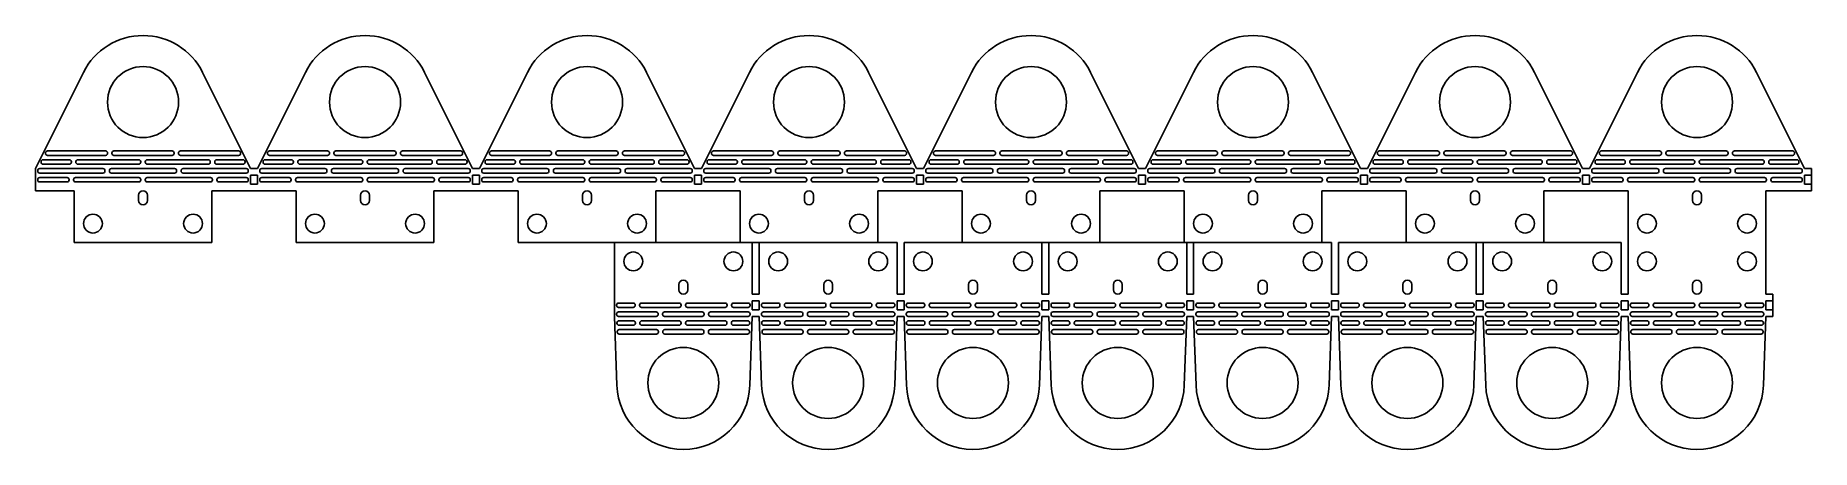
# Model space of a CAD drawing. Header units: metres. Extents: x -359 to 41, y -38 to 55.
import ezdxf

# ---------------------------------------------------------------- set-up
doc = ezdxf.new("R2010")
doc.units = ezdxf.units.M

msp = doc.modelspace()

# ---------------------------------------------------------------- linework, layer by layer
at = {"layer": 'PARAMETRIX'}
for p, q in [((-348.1295, 46.8305), (-358.935, 25.1416)), ((-348.1295, 46.8305), (-358.935, 25.1416)), ((-310.472, 25.1416), (-321.2774, 46.8305)), ((-310.472, 25.1416), (-321.2774, 46.8305)), ((-298.0957, 46.8305), (-308.9012, 25.1416)), ((-298.0957, 46.8305), (-308.9012, 25.1416)), ((-260.4382, 25.1416), (-271.2436, 46.8305)), ((-260.4382, 25.1416), (-271.2436, 46.8305)), ((-248.062, 46.8305), (-258.8674, 25.1416)), ((-248.062, 46.8305), (-258.8674, 25.1416)), ((-210.4044, 25.1416), (-221.2099, 46.8305)), ((-210.4044, 25.1416), (-221.2099, 46.8305)), ((-198.0282, 46.8305), (-208.8336, 25.1416)), ((-198.0282, 46.8305), (-208.8336, 25.1416)), ((-160.3706, 25.1416), (-171.1761, 46.8305)), ((-160.3706, 25.1416), (-171.1761, 46.8305)), ((-147.9944, 46.8305), (-158.7998, 25.1416)), ((-147.9944, 46.8305), (-158.7998, 25.1416)), ((-110.3368, 25.1416), (-121.1423, 46.8305)), ((-110.3368, 25.1416), (-121.1423, 46.8305)), ((-97.9606, 46.8305), (-108.7661, 25.1416)), ((-97.9606, 46.8305), (-108.7661, 25.1416)), ((-60.3031, 25.1416), (-71.1085, 46.8305)), ((-60.3031, 25.1416), (-71.1085, 46.8305)), ((-47.9268, 46.8305), (-58.7323, 25.1416)), ((-47.9268, 46.8305), (-58.7323, 25.1416)), ((-10.2693, 25.1416), (-21.0747, 46.8305)), ((-10.2693, 25.1416), (-21.0747, 46.8305)), ((2.107, 46.8305), (-8.6985, 25.1416)), ((2.107, 46.8305), (-8.6985, 25.1416)), ((39.7645, 25.1416), (28.9591, 46.8305)), ((39.7645, 25.1416), (28.9591, 46.8305)), ((-356.6913, 28.6916), (-356.6913, 28.5916)), ((-343.1494, 29.1416), (-356.2413, 29.1416)), ((-356.2413, 28.1416), (-343.1494, 28.1416)), ((-342.6994, 28.5916), (-342.6994, 28.6916)), ((-341.6994, 28.6916), (-341.6994, 28.5916)), ((-328.1575, 29.1416), (-341.2494, 29.1416)), ((-341.2494, 28.1416), (-328.1575, 28.1416)), ((-327.7075, 28.5916), (-327.7075, 28.6916)), ((-326.7075, 28.6916), (-326.7075, 28.5916)), ((-313.1657, 29.1416), (-326.2575, 29.1416)), ((-326.2575, 28.1416), (-313.1657, 28.1416)), ((-312.7157, 28.5916), (-312.7157, 28.6916)), ((-306.6575, 28.6916), (-306.6575, 28.5916)), ((-293.1156, 29.1416), (-306.2075, 29.1416)), ((-306.2075, 28.1416), (-293.1156, 28.1416)), ((-292.6656, 28.5916), (-292.6656, 28.6916)), ((-291.6656, 28.6916), (-291.6656, 28.5916)), ((-278.1238, 29.1416), (-291.2156, 29.1416)), ((-291.2156, 28.1416), (-278.1238, 28.1416)), ((-277.6738, 28.5916), (-277.6738, 28.6916)), ((-276.6738, 28.6916), (-276.6738, 28.5916)), ((-263.1319, 29.1416), (-276.2238, 29.1416)), ((-276.2238, 28.1416), (-263.1319, 28.1416)), ((-262.6819, 28.5916), (-262.6819, 28.6916)), ((-256.6237, 28.6916), (-256.6237, 28.5916)), ((-243.0818, 29.1416), (-256.1737, 29.1416)), ((-256.1737, 28.1416), (-243.0818, 28.1416)), ((-242.6318, 28.5916), (-242.6318, 28.6916)), ((-241.6318, 28.6916), (-241.6318, 28.5916)), ((-228.09, 29.1416), (-241.1818, 29.1416)), ((-241.1818, 28.1416), (-228.09, 28.1416)), ((-227.64, 28.5916), (-227.64, 28.6916)), ((-226.64, 28.6916), (-226.64, 28.5916)), ((-213.0981, 29.1416), (-226.19, 29.1416)), ((-226.19, 28.1416), (-213.0981, 28.1416)), ((-212.6481, 28.5916), (-212.6481, 28.6916)), ((-206.5899, 28.6916), (-206.5899, 28.5916)), ((-193.0481, 29.1416), (-206.1399, 29.1416)), ((-206.1399, 28.1416), (-193.0481, 28.1416)), ((-192.5981, 28.5916), (-192.5981, 28.6916)), ((-191.5981, 28.6916), (-191.5981, 28.5916)), ((-178.0562, 29.1416), (-191.1481, 29.1416)), ((-191.1481, 28.1416), (-178.0562, 28.1416)), ((-177.6062, 28.5916), (-177.6062, 28.6916)), ((-176.6062, 28.6916), (-176.6062, 28.5916)), ((-163.0643, 29.1416), (-176.1562, 29.1416)), ((-176.1562, 28.1416), (-163.0643, 28.1416)), ((-162.6143, 28.5916), (-162.6143, 28.6916)), ((-156.5561, 28.6916), (-156.5561, 28.5916)), ((-143.0143, 29.1416), (-156.1061, 29.1416)), ((-156.1061, 28.1416), (-143.0143, 28.1416)), ((-142.5643, 28.5916), (-142.5643, 28.6916)), ((-141.5643, 28.6916), (-141.5643, 28.5916)), ((-128.0224, 29.1416), (-141.1143, 29.1416)), ((-141.1143, 28.1416), (-128.0224, 28.1416)), ((-127.5724, 28.5916), (-127.5724, 28.6916)), ((-126.5724, 28.6916), (-126.5724, 28.5916)), ((-113.0306, 29.1416), (-126.1224, 29.1416)), ((-126.1224, 28.1416), (-113.0306, 28.1416)), ((-112.5806, 28.5916), (-112.5806, 28.6916)), ((-106.5223, 28.6916), (-106.5223, 28.5916)), ((-92.9805, 29.1416), (-106.0723, 29.1416)), ((-106.0723, 28.1416), (-92.9805, 28.1416)), ((-92.5305, 28.5916), (-92.5305, 28.6916)), ((-91.5305, 28.6916), (-91.5305, 28.5916)), ((-77.9886, 29.1416), (-91.0805, 29.1416)), ((-91.0805, 28.1416), (-77.9886, 28.1416)), ((-77.5386, 28.5916), (-77.5386, 28.6916)), ((-76.5386, 28.6916), (-76.5386, 28.5916)), ((-62.9968, 29.1416), (-76.0886, 29.1416)), ((-76.0886, 28.1416), (-62.9968, 28.1416)), ((-62.5468, 28.5916), (-62.5468, 28.6916)), ((-56.4886, 28.6916), (-56.4886, 28.5916)), ((-42.9467, 29.1416), (-56.0386, 29.1416)), ((-56.0386, 28.1416), (-42.9467, 28.1416)), ((-42.4967, 28.5916), (-42.4967, 28.6916)), ((-41.4967, 28.6916), (-41.4967, 28.5916)), ((-27.9548, 29.1416), (-41.0467, 29.1416)), ((-41.0467, 28.1416), (-27.9548, 28.1416)), ((-27.5048, 28.5916), (-27.5048, 28.6916)), ((-26.5048, 28.6916), (-26.5048, 28.5916)), ((-12.963, 29.1416), (-26.0548, 29.1416)), ((-26.0548, 28.1416), (-12.963, 28.1416)), ((-12.513, 28.5916), (-12.513, 28.6916)), ((-6.4548, 28.6916), (-6.4548, 28.5916)), ((7.0871, 29.1416), (-6.0048, 29.1416)), ((-6.0048, 28.1416), (7.0871, 28.1416)), ((7.5371, 28.5916), (7.5371, 28.6916)), ((8.5371, 28.6916), (8.5371, 28.5916)), ((22.0789, 29.1416), (8.9871, 29.1416)), ((8.9871, 28.1416), (22.0789, 28.1416)), ((22.5289, 28.5916), (22.5289, 28.6916)), ((23.5289, 28.6916), (23.5289, 28.5916)), ((37.0708, 29.1416), (23.9789, 29.1416)), ((23.9789, 28.1416), (37.0708, 28.1416)), ((37.5208, 28.5916), (37.5208, 28.6916)), ((-358.935, 25.1416), (-358.935, 20.1416)), ((-358.935, 25.1416), (-358.935, 20.1416)), ((-358.435, 24.6916), (-358.435, 24.5916)), ((-343.7306, 25.1416), (-357.985, 25.1416)), ((-357.985, 24.1416), (-343.7306, 24.1416)), ((-357.6877, 26.6916), (-357.6877, 26.5916)), ((-351.3096, 27.1416), (-357.2377, 27.1416)), ((-357.2377, 26.1416), (-351.3096, 26.1416)), ((-350.8596, 26.5916), (-350.8596, 26.6916)), ((-349.8596, 26.6916), (-349.8596, 26.5916)), ((-335.6535, 27.1416), (-349.4096, 27.1416)), ((-349.4096, 26.1416), (-335.6535, 26.1416)), ((-343.2806, 24.5916), (-343.2806, 24.6916)), ((-342.2806, 24.6916), (-342.2806, 24.5916)), ((-327.5763, 25.1416), (-341.8306, 25.1416)), ((-341.8306, 24.1416), (-327.5763, 24.1416)), ((-335.2035, 26.5916), (-335.2035, 26.6916)), ((-334.2035, 26.6916), (-334.2035, 26.5916)), ((-319.9973, 27.1416), (-333.7535, 27.1416)), ((-333.7535, 26.1416), (-319.9973, 26.1416)), ((-327.1263, 24.5916), (-327.1263, 24.6916)), ((-326.1263, 24.6916), (-326.1263, 24.5916)), ((-311.422, 25.1416), (-325.6763, 25.1416)), ((-325.6763, 24.1416), (-311.422, 24.1416)), ((-319.5473, 26.5916), (-319.5473, 26.6916)), ((-318.5473, 26.6916), (-318.5473, 26.5916)), ((-312.1693, 27.1416), (-318.0973, 27.1416)), ((-318.0973, 26.1416), (-312.1693, 26.1416)), ((-311.7193, 26.5916), (-311.7193, 26.6916)), ((-310.972, 24.5916), (-310.972, 24.6916)), ((-308.9012, 25.1416), (-310.472, 25.1416)), ((-308.9012, 25.1416), (-310.472, 25.1416)), ((-308.4012, 24.6916), (-308.4012, 24.5916)), ((-293.6969, 25.1416), (-307.9512, 25.1416)), ((-307.9512, 24.1416), (-293.6969, 24.1416)), ((-307.6539, 26.6916), (-307.6539, 26.5916)), ((-301.2758, 27.1416), (-307.2039, 27.1416)), ((-307.2039, 26.1416), (-301.2758, 26.1416)), ((-300.8258, 26.5916), (-300.8258, 26.6916)), ((-299.8258, 26.6916), (-299.8258, 26.5916)), ((-285.6197, 27.1416), (-299.3758, 27.1416)), ((-299.3758, 26.1416), (-285.6197, 26.1416)), ((-293.2469, 24.5916), (-293.2469, 24.6916)), ((-292.2469, 24.6916), (-292.2469, 24.5916)), ((-277.5425, 25.1416), (-291.7969, 25.1416)), ((-291.7969, 24.1416), (-277.5425, 24.1416)), ((-285.1697, 26.5916), (-285.1697, 26.6916)), ((-284.1697, 26.6916), (-284.1697, 26.5916)), ((-269.9636, 27.1416), (-283.7197, 27.1416)), ((-283.7197, 26.1416), (-269.9636, 26.1416)), ((-277.0925, 24.5916), (-277.0925, 24.6916)), ((-276.0925, 24.6916), (-276.0925, 24.5916)), ((-261.3882, 25.1416), (-275.6425, 25.1416)), ((-275.6425, 24.1416), (-261.3882, 24.1416)), ((-269.5136, 26.5916), (-269.5136, 26.6916)), ((-268.5136, 26.6916), (-268.5136, 26.5916)), ((-262.1355, 27.1416), (-268.0636, 27.1416)), ((-268.0636, 26.1416), (-262.1355, 26.1416)), ((-261.6855, 26.5916), (-261.6855, 26.6916)), ((-260.9382, 24.5916), (-260.9382, 24.6916)), ((-258.8674, 25.1416), (-260.4382, 25.1416)), ((-258.8674, 25.1416), (-260.4382, 25.1416)), ((-258.3674, 24.6916), (-258.3674, 24.5916)), ((-243.6631, 25.1416), (-257.9174, 25.1416)), ((-257.9174, 24.1416), (-243.6631, 24.1416)), ((-257.6201, 26.6916), (-257.6201, 26.5916)), ((-251.242, 27.1416), (-257.1701, 27.1416)), ((-257.1701, 26.1416), (-251.242, 26.1416)), ((-250.792, 26.5916), (-250.792, 26.6916)), ((-249.792, 26.6916), (-249.792, 26.5916)), ((-235.5859, 27.1416), (-249.342, 27.1416)), ((-249.342, 26.1416), (-235.5859, 26.1416)), ((-243.2131, 24.5916), (-243.2131, 24.6916)), ((-242.2131, 24.6916), (-242.2131, 24.5916)), ((-227.5087, 25.1416), (-241.7631, 25.1416)), ((-241.7631, 24.1416), (-227.5087, 24.1416)), ((-235.1359, 26.5916), (-235.1359, 26.6916)), ((-234.1359, 26.6916), (-234.1359, 26.5916)), ((-219.9298, 27.1416), (-233.6859, 27.1416)), ((-233.6859, 26.1416), (-219.9298, 26.1416)), ((-227.0587, 24.5916), (-227.0587, 24.6916)), ((-226.0587, 24.6916), (-226.0587, 24.5916)), ((-211.3544, 25.1416), (-225.6087, 25.1416)), ((-225.6087, 24.1416), (-211.3544, 24.1416)), ((-219.4798, 26.5916), (-219.4798, 26.6916)), ((-218.4798, 26.6916), (-218.4798, 26.5916)), ((-212.1017, 27.1416), (-218.0298, 27.1416)), ((-218.0298, 26.1416), (-212.1017, 26.1416)), ((-211.6517, 26.5916), (-211.6517, 26.6916)), ((-210.9044, 24.5916), (-210.9044, 24.6916)), ((-208.8336, 25.1416), (-210.4044, 25.1416)), ((-208.8336, 25.1416), (-210.4044, 25.1416)), ((-208.3336, 24.6916), (-208.3336, 24.5916)), ((-193.6293, 25.1416), (-207.8836, 25.1416)), ((-207.8836, 24.1416), (-193.6293, 24.1416)), ((-207.5863, 26.6916), (-207.5863, 26.5916)), ((-201.2083, 27.1416), (-207.1363, 27.1416)), ((-207.1363, 26.1416), (-201.2083, 26.1416)), ((-200.7583, 26.5916), (-200.7583, 26.6916)), ((-199.7583, 26.6916), (-199.7583, 26.5916)), ((-185.5521, 27.1416), (-199.3083, 27.1416)), ((-199.3083, 26.1416), (-185.5521, 26.1416)), ((-193.1793, 24.5916), (-193.1793, 24.6916)), ((-192.1793, 24.6916), (-192.1793, 24.5916)), ((-177.475, 25.1416), (-191.7293, 25.1416)), ((-191.7293, 24.1416), (-177.475, 24.1416)), ((-185.1021, 26.5916), (-185.1021, 26.6916)), ((-184.1021, 26.6916), (-184.1021, 26.5916)), ((-169.896, 27.1416), (-183.6521, 27.1416)), ((-183.6521, 26.1416), (-169.896, 26.1416)), ((-177.025, 24.5916), (-177.025, 24.6916)), ((-176.025, 24.6916), (-176.025, 24.5916)), ((-161.3206, 25.1416), (-175.575, 25.1416)), ((-175.575, 24.1416), (-161.3206, 24.1416)), ((-169.446, 26.5916), (-169.446, 26.6916)), ((-168.446, 26.6916), (-168.446, 26.5916)), ((-162.0679, 27.1416), (-167.996, 27.1416)), ((-167.996, 26.1416), (-162.0679, 26.1416)), ((-161.6179, 26.5916), (-161.6179, 26.6916)), ((-160.8706, 24.5916), (-160.8706, 24.6916)), ((-158.7998, 25.1416), (-160.3706, 25.1416)), ((-158.7998, 25.1416), (-160.3706, 25.1416)), ((-158.2998, 24.6916), (-158.2998, 24.5916)), ((-143.5955, 25.1416), (-157.8498, 25.1416)), ((-157.8498, 24.1416), (-143.5955, 24.1416)), ((-157.5525, 26.6916), (-157.5525, 26.5916)), ((-151.1745, 27.1416), (-157.1025, 27.1416)), ((-157.1025, 26.1416), (-151.1745, 26.1416)), ((-150.7245, 26.5916), (-150.7245, 26.6916)), ((-149.7245, 26.6916), (-149.7245, 26.5916)), ((-135.5183, 27.1416), (-149.2745, 27.1416)), ((-149.2745, 26.1416), (-135.5183, 26.1416)), ((-143.1455, 24.5916), (-143.1455, 24.6916)), ((-142.1455, 24.6916), (-142.1455, 24.5916)), ((-127.4412, 25.1416), (-141.6955, 25.1416)), ((-141.6955, 24.1416), (-127.4412, 24.1416)), ((-135.0683, 26.5916), (-135.0683, 26.6916)), ((-134.0683, 26.6916), (-134.0683, 26.5916)), ((-119.8622, 27.1416), (-133.6183, 27.1416)), ((-133.6183, 26.1416), (-119.8622, 26.1416)), ((-126.9912, 24.5916), (-126.9912, 24.6916)), ((-125.9912, 24.6916), (-125.9912, 24.5916)), ((-111.2868, 25.1416), (-125.5412, 25.1416)), ((-125.5412, 24.1416), (-111.2868, 24.1416)), ((-119.4122, 26.5916), (-119.4122, 26.6916)), ((-118.4122, 26.6916), (-118.4122, 26.5916)), ((-112.0342, 27.1416), (-117.9622, 27.1416)), ((-117.9622, 26.1416), (-112.0342, 26.1416)), ((-111.5842, 26.5916), (-111.5842, 26.6916)), ((-110.8368, 24.5916), (-110.8368, 24.6916)), ((-108.7661, 25.1416), (-110.3368, 25.1416)), ((-108.7661, 25.1416), (-110.3368, 25.1416)), ((-108.2661, 24.6916), (-108.2661, 24.5916)), ((-93.5617, 25.1416), (-107.8161, 25.1416)), ((-107.8161, 24.1416), (-93.5617, 24.1416)), ((-107.5187, 26.6916), (-107.5187, 26.5916)), ((-101.1407, 27.1416), (-107.0687, 27.1416)), ((-107.0687, 26.1416), (-101.1407, 26.1416)), ((-100.6907, 26.5916), (-100.6907, 26.6916)), ((-99.6907, 26.6916), (-99.6907, 26.5916)), ((-85.4846, 27.1416), (-99.2407, 27.1416)), ((-99.2407, 26.1416), (-85.4846, 26.1416)), ((-93.1117, 24.5916), (-93.1117, 24.6916)), ((-92.1117, 24.6916), (-92.1117, 24.5916)), ((-77.4074, 25.1416), (-91.6617, 25.1416)), ((-91.6617, 24.1416), (-77.4074, 24.1416)), ((-85.0346, 26.5916), (-85.0346, 26.6916)), ((-84.0346, 26.6916), (-84.0346, 26.5916)), ((-69.8284, 27.1416), (-83.5846, 27.1416)), ((-83.5846, 26.1416), (-69.8284, 26.1416)), ((-76.9574, 24.5916), (-76.9574, 24.6916)), ((-75.9574, 24.6916), (-75.9574, 24.5916)), ((-61.2531, 25.1416), (-75.5074, 25.1416)), ((-75.5074, 24.1416), (-61.2531, 24.1416)), ((-69.3784, 26.5916), (-69.3784, 26.6916)), ((-68.3784, 26.6916), (-68.3784, 26.5916)), ((-62.0004, 27.1416), (-67.9284, 27.1416)), ((-67.9284, 26.1416), (-62.0004, 26.1416)), ((-61.5504, 26.5916), (-61.5504, 26.6916)), ((-60.8031, 24.5916), (-60.8031, 24.6916)), ((-58.7323, 25.1416), (-60.3031, 25.1416)), ((-58.7323, 25.1416), (-60.3031, 25.1416)), ((-58.2323, 24.6916), (-58.2323, 24.5916)), ((-43.5279, 25.1416), (-57.7823, 25.1416)), ((-57.7823, 24.1416), (-43.5279, 24.1416)), ((-57.485, 26.6916), (-57.485, 26.5916)), ((-51.1069, 27.1416), (-57.035, 27.1416)), ((-57.035, 26.1416), (-51.1069, 26.1416)), ((-50.6569, 26.5916), (-50.6569, 26.6916)), ((-49.6569, 26.6916), (-49.6569, 26.5916)), ((-35.4508, 27.1416), (-49.2069, 27.1416)), ((-49.2069, 26.1416), (-35.4508, 26.1416)), ((-43.0779, 24.5916), (-43.0779, 24.6916)), ((-42.0779, 24.6916), (-42.0779, 24.5916)), ((-27.3736, 25.1416), (-41.6279, 25.1416)), ((-41.6279, 24.1416), (-27.3736, 24.1416)), ((-35.0008, 26.5916), (-35.0008, 26.6916)), ((-34.0008, 26.6916), (-34.0008, 26.5916)), ((-19.7946, 27.1416), (-33.5508, 27.1416)), ((-33.5508, 26.1416), (-19.7946, 26.1416)), ((-26.9236, 24.5916), (-26.9236, 24.6916)), ((-25.9236, 24.6916), (-25.9236, 24.5916)), ((-11.2193, 25.1416), (-25.4736, 25.1416)), ((-25.4736, 24.1416), (-11.2193, 24.1416)), ((-19.3446, 26.5916), (-19.3446, 26.6916)), ((-18.3446, 26.6916), (-18.3446, 26.5916)), ((-11.9666, 27.1416), (-17.8946, 27.1416)), ((-17.8946, 26.1416), (-11.9666, 26.1416)), ((-11.5166, 26.5916), (-11.5166, 26.6916)), ((-10.7693, 24.5916), (-10.7693, 24.6916)), ((-8.6985, 25.1416), (-10.2693, 25.1416)), ((-8.6985, 25.1416), (-10.2693, 25.1416)), ((-8.1985, 24.6916), (-8.1985, 24.5916)), ((6.5058, 25.1416), (-7.7485, 25.1416)), ((-7.7485, 24.1416), (6.5058, 24.1416)), ((-7.4512, 26.6916), (-7.4512, 26.5916)), ((-1.0731, 27.1416), (-7.0012, 27.1416)), ((-7.0012, 26.1416), (-1.0731, 26.1416)), ((-0.6231, 26.5916), (-0.6231, 26.6916)), ((0.3769, 26.6916), (0.3769, 26.5916)), ((14.583, 27.1416), (0.8269, 27.1416)), ((0.8269, 26.1416), (14.583, 26.1416)), ((6.9558, 24.5916), (6.9558, 24.6916)), ((7.9558, 24.6916), (7.9558, 24.5916)), ((22.6602, 25.1416), (8.4058, 25.1416)), ((8.4058, 24.1416), (22.6602, 24.1416)), ((15.033, 26.5916), (15.033, 26.6916)), ((16.033, 26.6916), (16.033, 26.5916)), ((30.2391, 27.1416), (16.483, 27.1416)), ((16.483, 26.1416), (30.2391, 26.1416)), ((23.1102, 24.5916), (23.1102, 24.6916)), ((24.1102, 24.6916), (24.1102, 24.5916)), ((38.8145, 25.1416), (24.5602, 25.1416)), ((24.5602, 24.1416), (38.8145, 24.1416)), ((30.6891, 26.5916), (30.6891, 26.6916)), ((31.6891, 26.6916), (31.6891, 26.5916)), ((38.0672, 27.1416), (32.1391, 27.1416)), ((32.1391, 26.1416), (38.0672, 26.1416)), ((38.5172, 26.5916), (38.5172, 26.6916)), ((39.2645, 24.5916), (39.2645, 24.6916)), ((41.3353, 25.1416), (39.7645, 25.1416)), ((41.3353, 25.1416), (39.7645, 25.1416)), ((41.3353, 20.1416), (41.3353, 25.1416)), ((41.3353, 20.1416), (41.3353, 25.1416)), ((-358.935, 20.1416), (-350.2365, 20.1416)), ((-358.935, 20.1416), (-350.2365, 20.1416)), ((-358.435, 22.6916), (-358.435, 22.5916)), ((-351.8078, 23.1416), (-357.985, 23.1416)), ((-357.985, 22.1416), (-351.8078, 22.1416)), ((-351.3578, 22.5916), (-351.3578, 22.6916)), ((-350.3578, 22.6916), (-350.3578, 22.5916)), ((-350.2365, 20.1416), (-350.2365, 17)), ((-350.2365, 20.1416), (-350.2365, 17)), ((-335.6535, 23.1416), (-349.9078, 23.1416)), ((-349.9078, 22.1416), (-335.6535, 22.1416)), ((-335.2035, 22.5916), (-335.2035, 22.6916)), ((-334.2035, 22.6916), (-334.2035, 22.5916)), ((-319.4991, 23.1416), (-333.7535, 23.1416)), ((-333.7535, 22.1416), (-319.4991, 22.1416)), ((-319.1705, 17), (-319.1705, 20.1416)), ((-319.1705, 20.1416), (-310.472, 20.1416)), ((-319.1705, 17), (-319.1705, 20.1416)), ((-319.1705, 20.1416), (-310.472, 20.1416)), ((-319.0491, 22.5916), (-319.0491, 22.6916)), ((-318.0491, 22.6916), (-318.0491, 22.5916)), ((-311.422, 23.1416), (-317.5991, 23.1416)), ((-317.5991, 22.1416), (-311.422, 22.1416)), ((-310.972, 22.5916), (-310.972, 22.6916)), ((-308.9012, 23.6416), (-310.472, 23.6416)), ((-310.472, 23.6416), (-310.472, 21.6416)), ((-310.472, 21.6416), (-308.9012, 21.6416)), ((-310.472, 20.1416), (-308.9012, 20.1416)), ((-310.472, 20.1416), (-308.9012, 20.1416)), ((-308.9012, 21.6416), (-308.9012, 23.6416)), ((-308.9012, 20.1416), (-300.2027, 20.1416)), ((-308.9012, 20.1416), (-300.2027, 20.1416)), ((-308.4012, 22.6916), (-308.4012, 22.5916)), ((-301.774, 23.1416), (-307.9512, 23.1416)), ((-307.9512, 22.1416), (-301.774, 22.1416)), ((-301.324, 22.5916), (-301.324, 22.6916)), ((-300.324, 22.6916), (-300.324, 22.5916)), ((-300.2027, 20.1416), (-300.2027, 17)), ((-300.2027, 20.1416), (-300.2027, 17)), ((-285.6197, 23.1416), (-299.874, 23.1416)), ((-299.874, 22.1416), (-285.6197, 22.1416)), ((-285.1697, 22.5916), (-285.1697, 22.6916)), ((-284.1697, 22.6916), (-284.1697, 22.5916)), ((-269.4654, 23.1416), (-283.7197, 23.1416)), ((-283.7197, 22.1416), (-269.4654, 22.1416)), ((-269.1367, 17), (-269.1367, 20.1416)), ((-269.1367, 20.1416), (-260.4382, 20.1416)), ((-269.1367, 17), (-269.1367, 20.1416)), ((-269.1367, 20.1416), (-260.4382, 20.1416)), ((-269.0154, 22.5916), (-269.0154, 22.6916)), ((-268.0154, 22.6916), (-268.0154, 22.5916)), ((-261.3882, 23.1416), (-267.5654, 23.1416)), ((-267.5654, 22.1416), (-261.3882, 22.1416)), ((-260.9382, 22.5916), (-260.9382, 22.6916)), ((-258.8674, 23.6416), (-260.4382, 23.6416)), ((-260.4382, 23.6416), (-260.4382, 21.6416)), ((-260.4382, 21.6416), (-258.8674, 21.6416)), ((-260.4382, 20.1416), (-258.8674, 20.1416)), ((-260.4382, 20.1416), (-258.8674, 20.1416)), ((-258.8674, 21.6416), (-258.8674, 23.6416)), ((-258.8674, 20.1416), (-250.1689, 20.1416)), ((-258.8674, 20.1416), (-250.1689, 20.1416)), ((-258.3674, 22.6916), (-258.3674, 22.5916)), ((-251.7402, 23.1416), (-257.9174, 23.1416)), ((-257.9174, 22.1416), (-251.7402, 22.1416)), ((-251.2902, 22.5916), (-251.2902, 22.6916)), ((-250.2902, 22.6916), (-250.2902, 22.5916)), ((-250.1689, 20.1416), (-250.1689, 17)), ((-250.1689, 20.1416), (-250.1689, 17)), ((-235.5859, 23.1416), (-249.8402, 23.1416)), ((-249.8402, 22.1416), (-235.5859, 22.1416)), ((-235.1359, 22.5916), (-235.1359, 22.6916)), ((-234.1359, 22.6916), (-234.1359, 22.5916)), ((-219.4316, 23.1416), (-233.6859, 23.1416)), ((-233.6859, 22.1416), (-219.4316, 22.1416)), ((-219.1029, 17), (-219.1029, 20.1416)), ((-219.1029, 20.1416), (-210.4044, 20.1416)), ((-219.1029, 17), (-219.1029, 20.1416)), ((-219.1029, 20.1416), (-210.4044, 20.1416)), ((-218.9816, 22.5916), (-218.9816, 22.6916)), ((-217.9816, 22.6916), (-217.9816, 22.5916)), ((-211.3544, 23.1416), (-217.5316, 23.1416)), ((-217.5316, 22.1416), (-211.3544, 22.1416)), ((-210.9044, 22.5916), (-210.9044, 22.6916)), ((-208.8336, 23.6416), (-210.4044, 23.6416)), ((-210.4044, 23.6416), (-210.4044, 21.6416)), ((-210.4044, 21.6416), (-208.8336, 21.6416)), ((-210.4044, 20.1416), (-208.8336, 20.1416)), ((-210.4044, 20.1416), (-208.8336, 20.1416)), ((-208.8336, 21.6416), (-208.8336, 23.6416)), ((-208.8336, 20.1416), (-200.1351, 20.1416)), ((-208.8336, 20.1416), (-200.1351, 20.1416)), ((-208.3336, 22.6916), (-208.3336, 22.5916)), ((-201.7065, 23.1416), (-207.8836, 23.1416)), ((-207.8836, 22.1416), (-201.7065, 22.1416)), ((-201.2565, 22.5916), (-201.2565, 22.6916)), ((-200.2565, 22.6916), (-200.2565, 22.5916)), ((-200.1351, 20.1416), (-200.1351, 17)), ((-200.1351, 20.1416), (-200.1351, 17)), ((-185.5521, 23.1416), (-199.8065, 23.1416)), ((-199.8065, 22.1416), (-185.5521, 22.1416)), ((-185.1021, 22.5916), (-185.1021, 22.6916)), ((-184.1021, 22.6916), (-184.1021, 22.5916)), ((-169.3978, 23.1416), (-183.6521, 23.1416)), ((-183.6521, 22.1416), (-169.3978, 22.1416)), ((-169.0691, 17), (-169.0691, 20.1416)), ((-169.0691, 20.1416), (-160.3706, 20.1416)), ((-169.0691, 17), (-169.0691, 20.1416)), ((-169.0691, 20.1416), (-160.3706, 20.1416)), ((-168.9478, 22.5916), (-168.9478, 22.6916)), ((-167.9478, 22.6916), (-167.9478, 22.5916)), ((-161.3206, 23.1416), (-167.4978, 23.1416)), ((-167.4978, 22.1416), (-161.3206, 22.1416)), ((-160.8706, 22.5916), (-160.8706, 22.6916)), ((-158.7998, 23.6416), (-160.3706, 23.6416)), ((-160.3706, 23.6416), (-160.3706, 21.6416)), ((-160.3706, 21.6416), (-158.7998, 21.6416)), ((-160.3706, 20.1416), (-158.7998, 20.1416)), ((-160.3706, 20.1416), (-158.7998, 20.1416)), ((-158.7998, 21.6416), (-158.7998, 23.6416)), ((-158.7998, 20.1416), (-150.1013, 20.1416)), ((-158.7998, 20.1416), (-150.1013, 20.1416)), ((-158.2998, 22.6916), (-158.2998, 22.5916)), ((-151.6727, 23.1416), (-157.8498, 23.1416)), ((-157.8498, 22.1416), (-151.6727, 22.1416)), ((-151.2227, 22.5916), (-151.2227, 22.6916)), ((-150.2227, 22.6916), (-150.2227, 22.5916)), ((-150.1013, 20.1416), (-150.1013, 17)), ((-150.1013, 20.1416), (-150.1013, 17)), ((-135.5183, 23.1416), (-149.7727, 23.1416)), ((-149.7727, 22.1416), (-135.5183, 22.1416)), ((-135.0683, 22.5916), (-135.0683, 22.6916)), ((-134.0683, 22.6916), (-134.0683, 22.5916)), ((-119.364, 23.1416), (-133.6183, 23.1416)), ((-133.6183, 22.1416), (-119.364, 22.1416)), ((-119.0353, 17), (-119.0353, 20.1416)), ((-119.0353, 20.1416), (-110.3368, 20.1416)), ((-119.0353, 17), (-119.0353, 20.1416)), ((-119.0353, 20.1416), (-110.3368, 20.1416)), ((-118.914, 22.5916), (-118.914, 22.6916)), ((-117.914, 22.6916), (-117.914, 22.5916)), ((-111.2868, 23.1416), (-117.464, 23.1416)), ((-117.464, 22.1416), (-111.2868, 22.1416)), ((-110.8368, 22.5916), (-110.8368, 22.6916)), ((-108.7661, 23.6416), (-110.3368, 23.6416)), ((-110.3368, 23.6416), (-110.3368, 21.6416)), ((-110.3368, 21.6416), (-108.7661, 21.6416)), ((-110.3368, 20.1416), (-108.7661, 20.1416)), ((-110.3368, 20.1416), (-108.7661, 20.1416)), ((-108.7661, 21.6416), (-108.7661, 23.6416)), ((-108.7661, 20.1416), (-100.0676, 20.1416)), ((-108.7661, 20.1416), (-100.0676, 20.1416)), ((-108.2661, 22.6916), (-108.2661, 22.5916)), ((-101.6389, 23.1416), (-107.8161, 23.1416)), ((-107.8161, 22.1416), (-101.6389, 22.1416)), ((-101.1889, 22.5916), (-101.1889, 22.6916)), ((-100.1889, 22.6916), (-100.1889, 22.5916)), ((-100.0676, 20.1416), (-100.0676, 17)), ((-100.0676, 20.1416), (-100.0676, 17)), ((-85.4846, 23.1416), (-99.7389, 23.1416)), ((-99.7389, 22.1416), (-85.4846, 22.1416)), ((-85.0346, 22.5916), (-85.0346, 22.6916)), ((-84.0346, 22.6916), (-84.0346, 22.5916)), ((-69.3302, 23.1416), (-83.5846, 23.1416)), ((-83.5846, 22.1416), (-69.3302, 22.1416)), ((-69.0015, 17), (-69.0015, 20.1416)), ((-69.0015, 20.1416), (-60.3031, 20.1416)), ((-69.0015, 17), (-69.0015, 20.1416)), ((-69.0015, 20.1416), (-60.3031, 20.1416)), ((-68.8802, 22.5916), (-68.8802, 22.6916)), ((-67.8802, 22.6916), (-67.8802, 22.5916)), ((-61.2531, 23.1416), (-67.4302, 23.1416)), ((-67.4302, 22.1416), (-61.2531, 22.1416)), ((-60.8031, 22.5916), (-60.8031, 22.6916)), ((-58.7323, 23.6416), (-60.3031, 23.6416)), ((-60.3031, 23.6416), (-60.3031, 21.6416)), ((-60.3031, 21.6416), (-58.7323, 21.6416)), ((-60.3031, 20.1416), (-58.7323, 20.1416)), ((-60.3031, 20.1416), (-58.7323, 20.1416)), ((-58.7323, 21.6416), (-58.7323, 23.6416)), ((-58.7323, 20.1416), (-50.0338, 20.1416)), ((-58.7323, 20.1416), (-50.0338, 20.1416)), ((-58.2323, 22.6916), (-58.2323, 22.5916)), ((-51.6051, 23.1416), (-57.7823, 23.1416)), ((-57.7823, 22.1416), (-51.6051, 22.1416)), ((-51.1551, 22.5916), (-51.1551, 22.6916)), ((-50.1551, 22.6916), (-50.1551, 22.5916)), ((-50.0338, 20.1416), (-50.0338, 17)), ((-50.0338, 20.1416), (-50.0338, 17)), ((-35.4508, 23.1416), (-49.7051, 23.1416)), ((-49.7051, 22.1416), (-35.4508, 22.1416)), ((-35.0008, 22.5916), (-35.0008, 22.6916)), ((-34.0008, 22.6916), (-34.0008, 22.5916)), ((-19.2964, 23.1416), (-33.5508, 23.1416)), ((-33.5508, 22.1416), (-19.2964, 22.1416)), ((-18.9678, 17), (-18.9678, 20.1416)), ((-18.9678, 20.1416), (-10.2693, 20.1416)), ((-18.9678, 17), (-18.9678, 20.1416)), ((-18.9678, 20.1416), (-10.2693, 20.1416)), ((-18.8464, 22.5916), (-18.8464, 22.6916)), ((-17.8464, 22.6916), (-17.8464, 22.5916)), ((-11.2193, 23.1416), (-17.3964, 23.1416)), ((-17.3964, 22.1416), (-11.2193, 22.1416)), ((-10.7693, 22.5916), (-10.7693, 22.6916)), ((-8.6985, 23.6416), (-10.2693, 23.6416)), ((-10.2693, 23.6416), (-10.2693, 21.6416)), ((-10.2693, 21.6416), (-8.6985, 21.6416)), ((-10.2693, 20.1416), (-8.6985, 20.1416)), ((-10.2693, 20.1416), (-8.6985, 20.1416)), ((-8.6985, 21.6416), (-8.6985, 23.6416)), ((-8.6985, 20.1416), (0, 20.1416)), ((-8.6985, 20.1416), (0, 20.1416)), ((-8.1985, 22.6916), (-8.1985, 22.5916)), ((-1.5713, 23.1416), (-7.7485, 23.1416)), ((-7.7485, 22.1416), (-1.5713, 22.1416)), ((-1.1213, 22.5916), (-1.1213, 22.6916)), ((-0.1213, 22.6916), (-0.1213, 22.5916)), ((0, 20.1416), (0, 17)), ((0, 20.1416), (0, 17)), ((14.583, 23.1416), (0.3287, 23.1416)), ((0.3287, 22.1416), (14.583, 22.1416)), ((15.033, 22.5916), (15.033, 22.6916)), ((16.033, 22.6916), (16.033, 22.5916)), ((30.7373, 23.1416), (16.483, 23.1416)), ((16.483, 22.1416), (30.7373, 22.1416)), ((31.066, 17), (31.066, 20.1416)), ((31.066, 20.1416), (39.7645, 20.1416)), ((31.066, 17), (31.066, 20.1416)), ((31.066, 20.1416), (39.7645, 20.1416)), ((31.1873, 22.5916), (31.1873, 22.6916)), ((32.1873, 22.6916), (32.1873, 22.5916)), ((38.8145, 23.1416), (32.6373, 23.1416)), ((32.6373, 22.1416), (38.8145, 22.1416)), ((39.2645, 22.5916), (39.2645, 22.6916)), ((41.3353, 23.6416), (39.7645, 23.6416)), ((39.7645, 23.6416), (39.7645, 21.6416)), ((39.7645, 21.6416), (41.3353, 21.6416)), ((39.7645, 20.1416), (41.3353, 20.1416)), ((39.7645, 20.1416), (41.3353, 20.1416)), ((41.3353, 21.6416), (41.3353, 23.6416)), ((-350.2365, 17), (-350.2365, 8.5)), ((-350.2365, 17), (-350.2365, 8.5)), ((-335.7035, 19.1416), (-335.7035, 18)), ((-333.7035, 18), (-333.7035, 19.1416)), ((-319.1705, 8.5), (-319.1705, 17)), ((-319.1705, 8.5), (-319.1705, 17)), ((-300.2027, 17), (-300.2027, 8.5)), ((-300.2027, 17), (-300.2027, 8.5)), ((-285.6697, 19.1416), (-285.6697, 18)), ((-283.6697, 18), (-283.6697, 19.1416)), ((-269.1367, 8.5), (-269.1367, 17)), ((-269.1367, 8.5), (-269.1367, 17)), ((-250.1689, 17), (-250.1689, 8.5)), ((-250.1689, 17), (-250.1689, 8.5)), ((-235.6359, 19.1416), (-235.6359, 18)), ((-233.6359, 18), (-233.6359, 19.1416)), ((-219.1029, 8.5), (-219.1029, 17)), ((-219.1029, 8.5), (-219.1029, 17)), ((-200.1351, 17), (-200.1351, 8.5)), ((-200.1351, 17), (-200.1351, 8.5)), ((-185.6021, 19.1416), (-185.6021, 18)), ((-183.6021, 18), (-183.6021, 19.1416)), ((-169.0691, 8.5), (-169.0691, 17)), ((-169.0691, 8.5), (-169.0691, 17)), ((-150.1013, 17), (-150.1013, 8.5)), ((-150.1013, 17), (-150.1013, 8.5)), ((-135.5683, 19.1416), (-135.5683, 18)), ((-133.5683, 18), (-133.5683, 19.1416)), ((-119.0353, 8.5), (-119.0353, 17)), ((-119.0353, 8.5), (-119.0353, 17)), ((-100.0676, 17), (-100.0676, 8.5)), ((-100.0676, 17), (-100.0676, 8.5)), ((-85.5346, 19.1416), (-85.5346, 18)), ((-83.5346, 18), (-83.5346, 19.1416)), ((-69.0015, 8.5), (-69.0015, 17)), ((-69.0015, 8.5), (-69.0015, 17)), ((-50.0338, 17), (-50.0338, 8.5)), ((-50.0338, 17), (-50.0338, 8.5)), ((-35.5008, 19.1416), (-35.5008, 18)), ((-33.5008, 18), (-33.5008, 19.1416)), ((-18.9678, 8.5), (-18.9678, 17)), ((-18.9678, 8.5), (-18.9678, 17)), ((0, 17), (0, 0)), ((0, 17), (0, 0)), ((14.533, 19.1416), (14.533, 18)), ((16.533, 18), (16.533, 19.1416)), ((31.066, 0), (31.066, 17)), ((31.066, 0), (31.066, 17)), ((-350.2365, 8.5), (-319.1705, 8.5)), ((-350.2365, 8.5), (-319.1705, 8.5)), ((-300.2027, 8.5), (-269.1367, 8.5)), ((-300.2027, 8.5), (-269.1367, 8.5)), ((-250.1689, 8.5), (-219.1029, 8.5)), ((-250.1689, 8.5), (-219.1029, 8.5)), ((-197.3917, 8.5), (-228.4577, 8.5)), ((-228.4577, 8.5), (-228.4577, 0)), ((-197.3917, 8.5), (-228.4577, 8.5)), ((-228.4577, 8.5), (-228.4577, 0)), ((-200.1351, 8.5), (-169.0691, 8.5)), ((-200.1351, 8.5), (-169.0691, 8.5)), ((-197.3917, 0), (-197.3917, 8.5)), ((-197.3917, 0), (-197.3917, 8.5)), ((-164.7549, 8.5), (-195.8209, 8.5)), ((-195.8209, 8.5), (-195.8209, 0)), ((-164.7549, 8.5), (-195.8209, 8.5)), ((-195.8209, 8.5), (-195.8209, 0)), ((-164.7549, 0), (-164.7549, 8.5)), ((-164.7549, 0), (-164.7549, 8.5)), ((-132.1181, 8.5), (-163.1841, 8.5)), ((-163.1841, 8.5), (-163.1841, 0)), ((-132.1181, 8.5), (-163.1841, 8.5)), ((-163.1841, 8.5), (-163.1841, 0)), ((-150.1013, 8.5), (-119.0353, 8.5)), ((-150.1013, 8.5), (-119.0353, 8.5)), ((-132.1181, 0), (-132.1181, 8.5)), ((-132.1181, 0), (-132.1181, 8.5)), ((-99.4812, 8.5), (-130.5473, 8.5)), ((-130.5473, 8.5), (-130.5473, 0)), ((-99.4812, 8.5), (-130.5473, 8.5)), ((-130.5473, 8.5), (-130.5473, 0)), ((-100.0676, 8.5), (-69.0015, 8.5)), ((-100.0676, 8.5), (-69.0015, 8.5)), ((-99.4812, 0), (-99.4812, 8.5)), ((-99.4812, 0), (-99.4812, 8.5)), ((-66.8444, 8.5), (-97.9104, 8.5)), ((-97.9104, 8.5), (-97.9104, 0)), ((-66.8444, 8.5), (-97.9104, 8.5)), ((-97.9104, 8.5), (-97.9104, 0)), ((-66.8444, 0), (-66.8444, 8.5)), ((-66.8444, 0), (-66.8444, 8.5)), ((-34.2076, 8.5), (-65.2736, 8.5)), ((-65.2736, 8.5), (-65.2736, 0)), ((-34.2076, 8.5), (-65.2736, 8.5)), ((-65.2736, 8.5), (-65.2736, 0)), ((-50.0338, 8.5), (-18.9678, 8.5)), ((-50.0338, 8.5), (-18.9678, 8.5)), ((-34.2076, 0), (-34.2076, 8.5)), ((-34.2076, 0), (-34.2076, 8.5)), ((-1.5708, 8.5), (-32.6368, 8.5)), ((-32.6368, 8.5), (-32.6368, 0)), ((-1.5708, 8.5), (-32.6368, 8.5)), ((-32.6368, 8.5), (-32.6368, 0)), ((-1.5708, 0), (-1.5708, 8.5)), ((-1.5708, 0), (-1.5708, 8.5)), ((-228.4577, 0), (-228.4577, -3.1416)), ((-228.4577, 0), (-228.4577, -3.1416)), ((-197.3917, -3.1416), (-197.3917, 0)), ((-197.3917, -3.1416), (-197.3917, 0)), ((-195.8209, 0), (-195.8209, -3.1416)), ((-195.8209, 0), (-195.8209, -3.1416)), ((-164.7549, -3.1416), (-164.7549, 0)), ((-164.7549, -3.1416), (-164.7549, 0)), ((-163.1841, 0), (-163.1841, -3.1416)), ((-163.1841, 0), (-163.1841, -3.1416)), ((-132.1181, -3.1416), (-132.1181, 0)), ((-132.1181, -3.1416), (-132.1181, 0)), ((-130.5473, 0), (-130.5473, -3.1416)), ((-130.5473, 0), (-130.5473, -3.1416)), ((-99.4812, -3.1416), (-99.4812, 0)), ((-99.4812, -3.1416), (-99.4812, 0)), ((-97.9104, 0), (-97.9104, -3.1416)), ((-97.9104, 0), (-97.9104, -3.1416)), ((-66.8444, -3.1416), (-66.8444, 0)), ((-66.8444, -3.1416), (-66.8444, 0)), ((-65.2736, 0), (-65.2736, -3.1416)), ((-65.2736, 0), (-65.2736, -3.1416)), ((-34.2076, -3.1416), (-34.2076, 0)), ((-34.2076, -3.1416), (-34.2076, 0)), ((-32.6368, 0), (-32.6368, -3.1416)), ((-32.6368, 0), (-32.6368, -3.1416)), ((-1.5708, -3.1416), (-1.5708, 0)), ((-1.5708, -3.1416), (-1.5708, 0)), ((0, 0), (0, -3.1416)), ((0, 0), (0, -3.1416)), ((31.066, -3.1416), (31.066, 0)), ((31.066, -3.1416), (31.066, 0)), ((-228.4577, -3.1416), (-228.4577, -8.1416)), ((-228.4577, -3.1416), (-228.4577, -8.1416)), ((-213.9247, -1), (-213.9247, -2.1416)), ((-211.9247, -2.1416), (-211.9247, -1)), ((-195.8209, -3.1416), (-197.3917, -3.1416)), ((-195.8209, -3.1416), (-197.3917, -3.1416)), ((-181.2879, -1), (-181.2879, -2.1416)), ((-179.2879, -2.1416), (-179.2879, -1)), ((-163.1841, -3.1416), (-164.7549, -3.1416)), ((-163.1841, -3.1416), (-164.7549, -3.1416)), ((-148.6511, -1), (-148.6511, -2.1416)), ((-146.6511, -2.1416), (-146.6511, -1)), ((-130.5473, -3.1416), (-132.1181, -3.1416)), ((-130.5473, -3.1416), (-132.1181, -3.1416)), ((-116.0142, -1), (-116.0142, -2.1416)), ((-114.0142, -2.1416), (-114.0142, -1)), ((-97.9104, -3.1416), (-99.4812, -3.1416)), ((-97.9104, -3.1416), (-99.4812, -3.1416)), ((-83.3774, -1), (-83.3774, -2.1416)), ((-81.3774, -2.1416), (-81.3774, -1)), ((-65.2736, -3.1416), (-66.8444, -3.1416)), ((-65.2736, -3.1416), (-66.8444, -3.1416)), ((-50.7406, -1), (-50.7406, -2.1416)), ((-48.7406, -2.1416), (-48.7406, -1)), ((-32.6368, -3.1416), (-34.2076, -3.1416)), ((-32.6368, -3.1416), (-34.2076, -3.1416)), ((-18.1038, -1), (-18.1038, -2.1416)), ((-16.1038, -2.1416), (-16.1038, -1)), ((0, -3.1416), (-1.5708, -3.1416)), ((0, -3.1416), (-1.5708, -3.1416)), ((14.533, -1), (14.533, -2.1416)), ((16.533, -2.1416), (16.533, -1)), ((32.6368, -3.1416), (31.066, -3.1416)), ((32.6368, -3.1416), (31.066, -3.1416)), ((32.6368, -8.1416), (32.6368, -3.1416)), ((32.6368, -8.1416), (32.6368, -3.1416)), ((-227.9577, -5.5916), (-227.9577, -5.6916)), ((-227.9577, -7.5916), (-227.9577, -7.6916)), ((-224.23, -5.1416), (-227.5077, -5.1416)), ((-227.5077, -6.1416), (-224.23, -6.1416)), ((-219.0524, -7.1416), (-227.5077, -7.1416)), ((-223.78, -5.6916), (-223.78, -5.5916)), ((-222.78, -5.5916), (-222.78, -5.6916)), ((-213.8747, -5.1416), (-222.33, -5.1416)), ((-222.33, -6.1416), (-213.8747, -6.1416)), ((-218.6024, -7.6916), (-218.6024, -7.5916)), ((-217.6024, -7.5916), (-217.6024, -7.6916)), ((-208.697, -7.1416), (-217.1524, -7.1416)), ((-213.4247, -5.6916), (-213.4247, -5.5916)), ((-212.4247, -5.5916), (-212.4247, -5.6916)), ((-203.5193, -5.1416), (-211.9747, -5.1416)), ((-211.9747, -6.1416), (-203.5193, -6.1416)), ((-208.247, -7.6916), (-208.247, -7.5916)), ((-207.247, -7.5916), (-207.247, -7.6916)), ((-198.3417, -7.1416), (-206.797, -7.1416)), ((-203.0693, -5.6916), (-203.0693, -5.5916)), ((-202.0693, -5.5916), (-202.0693, -5.6916)), ((-198.3417, -5.1416), (-201.6193, -5.1416)), ((-201.6193, -6.1416), (-198.3417, -6.1416)), ((-197.8917, -5.6916), (-197.8917, -5.5916)), ((-197.8917, -7.6916), (-197.8917, -7.5916)), ((-195.8209, -4.6416), (-197.3917, -4.6416)), ((-197.3917, -4.6416), (-197.3917, -6.6416)), ((-197.3917, -6.6416), (-195.8209, -6.6416)), ((-195.8209, -6.6416), (-195.8209, -4.6416)), ((-195.3209, -5.5916), (-195.3209, -5.6916)), ((-195.3209, -7.5916), (-195.3209, -7.6916)), ((-191.5932, -5.1416), (-194.8709, -5.1416)), ((-194.8709, -6.1416), (-191.5932, -6.1416)), ((-186.4155, -7.1416), (-194.8709, -7.1416)), ((-191.1432, -5.6916), (-191.1432, -5.5916)), ((-190.1432, -5.5916), (-190.1432, -5.6916)), ((-181.2379, -5.1416), (-189.6932, -5.1416)), ((-189.6932, -6.1416), (-181.2379, -6.1416)), ((-185.9655, -7.6916), (-185.9655, -7.5916)), ((-184.9655, -7.5916), (-184.9655, -7.6916)), ((-176.0602, -7.1416), (-184.5155, -7.1416)), ((-180.7879, -5.6916), (-180.7879, -5.5916)), ((-179.7879, -5.5916), (-179.7879, -5.6916)), ((-170.8825, -5.1416), (-179.3379, -5.1416)), ((-179.3379, -6.1416), (-170.8825, -6.1416)), ((-175.6102, -7.6916), (-175.6102, -7.5916)), ((-174.6102, -7.5916), (-174.6102, -7.6916)), ((-165.7049, -7.1416), (-174.1602, -7.1416)), ((-170.4325, -5.6916), (-170.4325, -5.5916)), ((-169.4325, -5.5916), (-169.4325, -5.6916)), ((-165.7049, -5.1416), (-168.9825, -5.1416)), ((-168.9825, -6.1416), (-165.7049, -6.1416)), ((-165.2549, -5.6916), (-165.2549, -5.5916)), ((-165.2549, -7.6916), (-165.2549, -7.5916)), ((-163.1841, -4.6416), (-164.7549, -4.6416)), ((-164.7549, -4.6416), (-164.7549, -6.6416)), ((-164.7549, -6.6416), (-163.1841, -6.6416)), ((-163.1841, -6.6416), (-163.1841, -4.6416)), ((-162.6841, -5.5916), (-162.6841, -5.6916)), ((-162.6841, -7.5916), (-162.6841, -7.6916)), ((-158.9564, -5.1416), (-162.2341, -5.1416)), ((-162.2341, -6.1416), (-158.9564, -6.1416)), ((-153.7787, -7.1416), (-162.2341, -7.1416)), ((-158.5064, -5.6916), (-158.5064, -5.5916)), ((-157.5064, -5.5916), (-157.5064, -5.6916)), ((-148.6011, -5.1416), (-157.0564, -5.1416)), ((-157.0564, -6.1416), (-148.6011, -6.1416)), ((-153.3287, -7.6916), (-153.3287, -7.5916)), ((-152.3287, -7.5916), (-152.3287, -7.6916)), ((-143.4234, -7.1416), (-151.8787, -7.1416)), ((-148.1511, -5.6916), (-148.1511, -5.5916)), ((-147.1511, -5.5916), (-147.1511, -5.6916)), ((-138.2457, -5.1416), (-146.7011, -5.1416)), ((-146.7011, -6.1416), (-138.2457, -6.1416)), ((-142.9734, -7.6916), (-142.9734, -7.5916)), ((-141.9734, -7.5916), (-141.9734, -7.6916)), ((-133.0681, -7.1416), (-141.5234, -7.1416)), ((-137.7957, -5.6916), (-137.7957, -5.5916)), ((-136.7957, -5.5916), (-136.7957, -5.6916)), ((-133.0681, -5.1416), (-136.3457, -5.1416)), ((-136.3457, -6.1416), (-133.0681, -6.1416)), ((-132.6181, -5.6916), (-132.6181, -5.5916)), ((-132.6181, -7.6916), (-132.6181, -7.5916)), ((-130.5473, -4.6416), (-132.1181, -4.6416)), ((-132.1181, -4.6416), (-132.1181, -6.6416)), ((-132.1181, -6.6416), (-130.5473, -6.6416)), ((-130.5473, -6.6416), (-130.5473, -4.6416)), ((-130.0473, -5.5916), (-130.0473, -5.6916)), ((-130.0473, -7.5916), (-130.0473, -7.6916)), ((-126.3196, -5.1416), (-129.5973, -5.1416)), ((-129.5973, -6.1416), (-126.3196, -6.1416)), ((-121.1419, -7.1416), (-129.5973, -7.1416)), ((-125.8696, -5.6916), (-125.8696, -5.5916)), ((-124.8696, -5.5916), (-124.8696, -5.6916)), ((-115.9642, -5.1416), (-124.4196, -5.1416)), ((-124.4196, -6.1416), (-115.9642, -6.1416)), ((-120.6919, -7.6916), (-120.6919, -7.5916)), ((-119.6919, -7.5916), (-119.6919, -7.6916)), ((-110.7866, -7.1416), (-119.2419, -7.1416)), ((-115.5142, -5.6916), (-115.5142, -5.5916)), ((-114.5142, -5.5916), (-114.5142, -5.6916)), ((-105.6089, -5.1416), (-114.0642, -5.1416)), ((-114.0642, -6.1416), (-105.6089, -6.1416)), ((-110.3366, -7.6916), (-110.3366, -7.5916)), ((-109.3366, -7.5916), (-109.3366, -7.6916)), ((-100.4312, -7.1416), (-108.8866, -7.1416)), ((-105.1589, -5.6916), (-105.1589, -5.5916)), ((-104.1589, -5.5916), (-104.1589, -5.6916)), ((-100.4312, -5.1416), (-103.7089, -5.1416)), ((-103.7089, -6.1416), (-100.4312, -6.1416)), ((-99.9812, -5.6916), (-99.9812, -5.5916)), ((-99.9812, -7.6916), (-99.9812, -7.5916)), ((-97.9104, -4.6416), (-99.4812, -4.6416)), ((-99.4812, -4.6416), (-99.4812, -6.6416)), ((-99.4812, -6.6416), (-97.9104, -6.6416)), ((-97.9104, -6.6416), (-97.9104, -4.6416)), ((-97.4104, -5.5916), (-97.4104, -5.6916)), ((-97.4104, -7.5916), (-97.4104, -7.6916)), ((-93.6828, -5.1416), (-96.9604, -5.1416)), ((-96.9604, -6.1416), (-93.6828, -6.1416)), ((-88.5051, -7.1416), (-96.9604, -7.1416)), ((-93.2328, -5.6916), (-93.2328, -5.5916)), ((-92.2328, -5.5916), (-92.2328, -5.6916)), ((-83.3274, -5.1416), (-91.7828, -5.1416)), ((-91.7828, -6.1416), (-83.3274, -6.1416)), ((-88.0551, -7.6916), (-88.0551, -7.5916)), ((-87.0551, -7.5916), (-87.0551, -7.6916)), ((-78.1498, -7.1416), (-86.6051, -7.1416)), ((-82.8774, -5.6916), (-82.8774, -5.5916)), ((-81.8774, -5.5916), (-81.8774, -5.6916)), ((-72.9721, -5.1416), (-81.4274, -5.1416)), ((-81.4274, -6.1416), (-72.9721, -6.1416)), ((-77.6998, -7.6916), (-77.6998, -7.5916)), ((-76.6998, -7.5916), (-76.6998, -7.6916)), ((-67.7944, -7.1416), (-76.2498, -7.1416)), ((-72.5221, -5.6916), (-72.5221, -5.5916)), ((-71.5221, -5.5916), (-71.5221, -5.6916)), ((-67.7944, -5.1416), (-71.0721, -5.1416)), ((-71.0721, -6.1416), (-67.7944, -6.1416)), ((-67.3444, -5.6916), (-67.3444, -5.5916)), ((-67.3444, -7.6916), (-67.3444, -7.5916)), ((-65.2736, -4.6416), (-66.8444, -4.6416)), ((-66.8444, -4.6416), (-66.8444, -6.6416)), ((-66.8444, -6.6416), (-65.2736, -6.6416)), ((-65.2736, -6.6416), (-65.2736, -4.6416)), ((-64.7736, -5.5916), (-64.7736, -5.6916)), ((-64.7736, -7.5916), (-64.7736, -7.6916)), ((-61.046, -5.1416), (-64.3236, -5.1416)), ((-64.3236, -6.1416), (-61.046, -6.1416)), ((-55.8683, -7.1416), (-64.3236, -7.1416)), ((-60.596, -5.6916), (-60.596, -5.5916)), ((-59.596, -5.5916), (-59.596, -5.6916)), ((-50.6906, -5.1416), (-59.146, -5.1416)), ((-59.146, -6.1416), (-50.6906, -6.1416)), ((-55.4183, -7.6916), (-55.4183, -7.5916)), ((-54.4183, -7.5916), (-54.4183, -7.6916)), ((-45.5129, -7.1416), (-53.9683, -7.1416)), ((-50.2406, -5.6916), (-50.2406, -5.5916)), ((-49.2406, -5.5916), (-49.2406, -5.6916)), ((-40.3353, -5.1416), (-48.7906, -5.1416)), ((-48.7906, -6.1416), (-40.3353, -6.1416)), ((-45.0629, -7.6916), (-45.0629, -7.5916)), ((-44.0629, -7.5916), (-44.0629, -7.6916)), ((-35.1576, -7.1416), (-43.6129, -7.1416)), ((-39.8853, -5.6916), (-39.8853, -5.5916)), ((-38.8853, -5.5916), (-38.8853, -5.6916)), ((-35.1576, -5.1416), (-38.4353, -5.1416)), ((-38.4353, -6.1416), (-35.1576, -6.1416)), ((-34.7076, -5.6916), (-34.7076, -5.5916)), ((-34.7076, -7.6916), (-34.7076, -7.5916)), ((-32.6368, -4.6416), (-34.2076, -4.6416)), ((-34.2076, -4.6416), (-34.2076, -6.6416)), ((-34.2076, -6.6416), (-32.6368, -6.6416)), ((-32.6368, -6.6416), (-32.6368, -4.6416)), ((-32.1368, -5.5916), (-32.1368, -5.6916)), ((-32.1368, -7.5916), (-32.1368, -7.6916)), ((-28.4091, -5.1416), (-31.6868, -5.1416)), ((-31.6868, -6.1416), (-28.4091, -6.1416)), ((-23.2315, -7.1416), (-31.6868, -7.1416)), ((-27.9591, -5.6916), (-27.9591, -5.5916)), ((-26.9591, -5.5916), (-26.9591, -5.6916)), ((-18.0538, -5.1416), (-26.5091, -5.1416)), ((-26.5091, -6.1416), (-18.0538, -6.1416)), ((-22.7815, -7.6916), (-22.7815, -7.5916)), ((-21.7815, -7.5916), (-21.7815, -7.6916)), ((-12.8761, -7.1416), (-21.3315, -7.1416)), ((-17.6038, -5.6916), (-17.6038, -5.5916)), ((-16.6038, -5.5916), (-16.6038, -5.6916)), ((-7.6985, -5.1416), (-16.1538, -5.1416)), ((-16.1538, -6.1416), (-7.6985, -6.1416)), ((-12.4261, -7.6916), (-12.4261, -7.5916)), ((-11.4261, -7.5916), (-11.4261, -7.6916)), ((-2.5208, -7.1416), (-10.9761, -7.1416)), ((-7.2485, -5.6916), (-7.2485, -5.5916)), ((-6.2485, -5.5916), (-6.2485, -5.6916)), ((-2.5208, -5.1416), (-5.7985, -5.1416)), ((-5.7985, -6.1416), (-2.5208, -6.1416)), ((-2.0708, -5.6916), (-2.0708, -5.5916)), ((-2.0708, -7.6916), (-2.0708, -7.5916)), ((0, -4.6416), (-1.5708, -4.6416)), ((-1.5708, -4.6416), (-1.5708, -6.6416)), ((-1.5708, -6.6416), (0, -6.6416)), ((0, -6.6416), (0, -4.6416)), ((0.5, -5.5916), (0.5, -5.6916)), ((0.5, -7.5916), (0.5, -7.6916)), ((4.2277, -5.1416), (0.95, -5.1416)), ((0.95, -6.1416), (4.2277, -6.1416)), ((9.4053, -7.1416), (0.95, -7.1416)), ((4.6777, -5.6916), (4.6777, -5.5916)), ((5.6777, -5.5916), (5.6777, -5.6916)), ((14.583, -5.1416), (6.1277, -5.1416)), ((6.1277, -6.1416), (14.583, -6.1416)), ((9.8553, -7.6916), (9.8553, -7.5916)), ((10.8553, -7.5916), (10.8553, -7.6916)), ((19.7607, -7.1416), (11.3053, -7.1416)), ((15.033, -5.6916), (15.033, -5.5916)), ((16.033, -5.5916), (16.033, -5.6916)), ((24.9383, -5.1416), (16.483, -5.1416)), ((16.483, -6.1416), (24.9383, -6.1416)), ((20.2107, -7.6916), (20.2107, -7.5916)), ((21.2107, -7.5916), (21.2107, -7.6916)), ((30.116, -7.1416), (21.6607, -7.1416)), ((25.3883, -5.6916), (25.3883, -5.5916)), ((26.3883, -5.5916), (26.3883, -5.6916)), ((30.116, -5.1416), (26.8383, -5.1416)), ((26.8383, -6.1416), (30.116, -6.1416)), ((30.566, -5.6916), (30.566, -5.5916)), ((30.566, -7.6916), (30.566, -7.5916)), ((32.6368, -4.6416), (31.066, -4.6416)), ((31.066, -4.6416), (31.066, -6.6416)), ((31.066, -6.6416), (32.6368, -6.6416)), ((32.6368, -6.6416), (32.6368, -4.6416)), ((-228.4577, -8.1416), (-227.9155, -23.6651)), ((-228.4577, -8.1416), (-227.9155, -23.6651)), ((-227.9053, -9.5916), (-227.9053, -9.6916)), ((-227.8355, -11.5916), (-227.8355, -11.6916)), ((-227.5077, -8.1416), (-219.0524, -8.1416)), ((-224.1951, -9.1416), (-227.4553, -9.1416)), ((-227.4553, -10.1416), (-224.1951, -10.1416)), ((-219.0116, -11.1416), (-227.3855, -11.1416)), ((-223.7451, -9.6916), (-223.7451, -9.5916)), ((-222.7451, -9.5916), (-222.7451, -9.6916)), ((-213.8747, -9.1416), (-222.2951, -9.1416)), ((-222.2951, -10.1416), (-213.8747, -10.1416)), ((-218.5616, -11.6916), (-218.5616, -11.5916)), ((-217.5616, -11.5916), (-217.5616, -11.6916)), ((-217.1524, -8.1416), (-208.697, -8.1416)), ((-208.7378, -11.1416), (-217.1116, -11.1416)), ((-213.4247, -9.6916), (-213.4247, -9.5916)), ((-212.4247, -9.5916), (-212.4247, -9.6916)), ((-203.5543, -9.1416), (-211.9747, -9.1416)), ((-211.9747, -10.1416), (-203.5543, -10.1416)), ((-208.2878, -11.6916), (-208.2878, -11.5916)), ((-207.2878, -11.5916), (-207.2878, -11.6916)), ((-198.4639, -11.1416), (-206.8378, -11.1416)), ((-206.797, -8.1416), (-198.3417, -8.1416)), ((-203.1043, -9.6916), (-203.1043, -9.5916)), ((-202.1043, -9.5916), (-202.1043, -9.6916)), ((-198.3941, -9.1416), (-201.6543, -9.1416)), ((-201.6543, -10.1416), (-198.3941, -10.1416)), ((-198.0139, -11.6916), (-198.0139, -11.5916)), ((-197.9441, -9.6916), (-197.9441, -9.5916)), ((-197.9338, -23.6651), (-197.3917, -8.1416)), ((-197.9338, -23.6651), (-197.3917, -8.1416)), ((-197.3917, -8.1416), (-195.8209, -8.1416)), ((-197.3917, -8.1416), (-195.8209, -8.1416)), ((-195.8209, -8.1416), (-195.2787, -23.6651)), ((-195.8209, -8.1416), (-195.2787, -23.6651)), ((-195.2685, -9.5916), (-195.2685, -9.6916)), ((-195.1986, -11.5916), (-195.1986, -11.6916)), ((-194.8709, -8.1416), (-186.4155, -8.1416)), ((-191.5583, -9.1416), (-194.8185, -9.1416)), ((-194.8185, -10.1416), (-191.5583, -10.1416)), ((-186.3748, -11.1416), (-194.7486, -11.1416)), ((-191.1083, -9.6916), (-191.1083, -9.5916)), ((-190.1083, -9.5916), (-190.1083, -9.6916)), ((-181.2379, -9.1416), (-189.6583, -9.1416)), ((-189.6583, -10.1416), (-181.2379, -10.1416)), ((-185.9248, -11.6916), (-185.9248, -11.5916)), ((-184.9248, -11.5916), (-184.9248, -11.6916)), ((-184.5155, -8.1416), (-176.0602, -8.1416)), ((-176.1009, -11.1416), (-184.4748, -11.1416)), ((-180.7879, -9.6916), (-180.7879, -9.5916)), ((-179.7879, -9.5916), (-179.7879, -9.6916)), ((-170.9175, -9.1416), (-179.3379, -9.1416)), ((-179.3379, -10.1416), (-170.9175, -10.1416)), ((-175.6509, -11.6916), (-175.6509, -11.5916)), ((-174.6509, -11.5916), (-174.6509, -11.6916)), ((-165.8271, -11.1416), (-174.2009, -11.1416)), ((-174.1602, -8.1416), (-165.7049, -8.1416)), ((-170.4675, -9.6916), (-170.4675, -9.5916)), ((-169.4675, -9.5916), (-169.4675, -9.6916)), ((-165.7573, -9.1416), (-169.0175, -9.1416)), ((-169.0175, -10.1416), (-165.7573, -10.1416)), ((-165.3771, -11.6916), (-165.3771, -11.5916)), ((-165.3073, -9.6916), (-165.3073, -9.5916)), ((-165.297, -23.6651), (-164.7549, -8.1416)), ((-165.297, -23.6651), (-164.7549, -8.1416)), ((-164.7549, -8.1416), (-163.1841, -8.1416)), ((-164.7549, -8.1416), (-163.1841, -8.1416)), ((-163.1841, -8.1416), (-162.6419, -23.6651)), ((-163.1841, -8.1416), (-162.6419, -23.6651)), ((-162.6317, -9.5916), (-162.6317, -9.6916)), ((-162.5618, -11.5916), (-162.5618, -11.6916)), ((-162.2341, -8.1416), (-153.7787, -8.1416)), ((-158.9215, -9.1416), (-162.1817, -9.1416)), ((-162.1817, -10.1416), (-158.9215, -10.1416)), ((-153.738, -11.1416), (-162.1118, -11.1416)), ((-158.4715, -9.6916), (-158.4715, -9.5916)), ((-157.4715, -9.5916), (-157.4715, -9.6916)), ((-148.6011, -9.1416), (-157.0215, -9.1416)), ((-157.0215, -10.1416), (-148.6011, -10.1416)), ((-153.288, -11.6916), (-153.288, -11.5916)), ((-152.288, -11.5916), (-152.288, -11.6916)), ((-151.8787, -8.1416), (-143.4234, -8.1416)), ((-143.4641, -11.1416), (-151.838, -11.1416)), ((-148.1511, -9.6916), (-148.1511, -9.5916)), ((-147.1511, -9.5916), (-147.1511, -9.6916)), ((-138.2806, -9.1416), (-146.7011, -9.1416)), ((-146.7011, -10.1416), (-138.2806, -10.1416)), ((-143.0141, -11.6916), (-143.0141, -11.5916)), ((-142.0141, -11.5916), (-142.0141, -11.6916)), ((-133.1903, -11.1416), (-141.5641, -11.1416)), ((-141.5234, -8.1416), (-133.0681, -8.1416)), ((-137.8306, -9.6916), (-137.8306, -9.5916)), ((-136.8306, -9.5916), (-136.8306, -9.6916)), ((-133.1204, -9.1416), (-136.3806, -9.1416)), ((-136.3806, -10.1416), (-133.1204, -10.1416)), ((-132.7403, -11.6916), (-132.7403, -11.5916)), ((-132.6704, -9.6916), (-132.6704, -9.5916)), ((-132.6602, -23.6651), (-132.1181, -8.1416)), ((-132.6602, -23.6651), (-132.1181, -8.1416)), ((-132.1181, -8.1416), (-130.5473, -8.1416)), ((-132.1181, -8.1416), (-130.5473, -8.1416)), ((-130.5473, -8.1416), (-130.0051, -23.6651)), ((-130.5473, -8.1416), (-130.0051, -23.6651)), ((-129.9949, -9.5916), (-129.9949, -9.6916)), ((-129.925, -11.5916), (-129.925, -11.6916)), ((-129.5973, -8.1416), (-121.1419, -8.1416)), ((-126.2847, -9.1416), (-129.5449, -9.1416)), ((-129.5449, -10.1416), (-126.2847, -10.1416)), ((-121.1012, -11.1416), (-129.475, -11.1416)), ((-125.8347, -9.6916), (-125.8347, -9.5916)), ((-124.8347, -9.5916), (-124.8347, -9.6916)), ((-115.9642, -9.1416), (-124.3847, -9.1416)), ((-124.3847, -10.1416), (-115.9642, -10.1416)), ((-120.6512, -11.6916), (-120.6512, -11.5916)), ((-119.6512, -11.5916), (-119.6512, -11.6916)), ((-119.2419, -8.1416), (-110.7866, -8.1416)), ((-110.8273, -11.1416), (-119.2012, -11.1416)), ((-115.5142, -9.6916), (-115.5142, -9.5916)), ((-114.5142, -9.5916), (-114.5142, -9.6916)), ((-105.6438, -9.1416), (-114.0642, -9.1416)), ((-114.0642, -10.1416), (-105.6438, -10.1416)), ((-110.3773, -11.6916), (-110.3773, -11.5916)), ((-109.3773, -11.5916), (-109.3773, -11.6916)), ((-100.5535, -11.1416), (-108.9273, -11.1416)), ((-108.8866, -8.1416), (-100.4312, -8.1416)), ((-105.1938, -9.6916), (-105.1938, -9.5916)), ((-104.1938, -9.5916), (-104.1938, -9.6916)), ((-100.4836, -9.1416), (-103.7438, -9.1416)), ((-103.7438, -10.1416), (-100.4836, -10.1416)), ((-100.1035, -11.6916), (-100.1035, -11.5916)), ((-100.0336, -9.6916), (-100.0336, -9.5916)), ((-100.0234, -23.6651), (-99.4812, -8.1416)), ((-100.0234, -23.6651), (-99.4812, -8.1416)), ((-99.4812, -8.1416), (-97.9104, -8.1416)), ((-99.4812, -8.1416), (-97.9104, -8.1416)), ((-97.9104, -8.1416), (-97.3683, -23.6651)), ((-97.9104, -8.1416), (-97.3683, -23.6651)), ((-97.3581, -9.5916), (-97.3581, -9.6916)), ((-97.2882, -11.5916), (-97.2882, -11.6916)), ((-96.9604, -8.1416), (-88.5051, -8.1416)), ((-93.6478, -9.1416), (-96.9081, -9.1416)), ((-96.9081, -10.1416), (-93.6478, -10.1416)), ((-88.4644, -11.1416), (-96.8382, -11.1416)), ((-93.1978, -9.6916), (-93.1978, -9.5916)), ((-92.1978, -9.5916), (-92.1978, -9.6916)), ((-83.3274, -9.1416), (-91.7478, -9.1416)), ((-91.7478, -10.1416), (-83.3274, -10.1416)), ((-88.0144, -11.6916), (-88.0144, -11.5916)), ((-87.0144, -11.5916), (-87.0144, -11.6916)), ((-86.6051, -8.1416), (-78.1498, -8.1416)), ((-78.1905, -11.1416), (-86.5644, -11.1416)), ((-82.8774, -9.6916), (-82.8774, -9.5916)), ((-81.8774, -9.5916), (-81.8774, -9.6916)), ((-73.007, -9.1416), (-81.4274, -9.1416)), ((-81.4274, -10.1416), (-73.007, -10.1416)), ((-77.7405, -11.6916), (-77.7405, -11.5916)), ((-76.7405, -11.5916), (-76.7405, -11.6916)), ((-67.9167, -11.1416), (-76.2905, -11.1416)), ((-76.2498, -8.1416), (-67.7944, -8.1416)), ((-72.557, -9.6916), (-72.557, -9.5916)), ((-71.557, -9.5916), (-71.557, -9.6916)), ((-67.8468, -9.1416), (-71.107, -9.1416)), ((-71.107, -10.1416), (-67.8468, -10.1416)), ((-67.4667, -11.6916), (-67.4667, -11.5916)), ((-67.3968, -9.6916), (-67.3968, -9.5916)), ((-67.3866, -23.6651), (-66.8444, -8.1416)), ((-67.3866, -23.6651), (-66.8444, -8.1416)), ((-66.8444, -8.1416), (-65.2736, -8.1416)), ((-66.8444, -8.1416), (-65.2736, -8.1416)), ((-65.2736, -8.1416), (-64.7315, -23.6651)), ((-65.2736, -8.1416), (-64.7315, -23.6651)), ((-64.7212, -9.5916), (-64.7212, -9.6916)), ((-64.6514, -11.5916), (-64.6514, -11.6916)), ((-64.3236, -8.1416), (-55.8683, -8.1416)), ((-61.011, -9.1416), (-64.2712, -9.1416)), ((-64.2712, -10.1416), (-61.011, -10.1416)), ((-55.8275, -11.1416), (-64.2014, -11.1416)), ((-60.561, -9.6916), (-60.561, -9.5916)), ((-59.561, -9.5916), (-59.561, -9.6916)), ((-50.6906, -9.1416), (-59.111, -9.1416)), ((-59.111, -10.1416), (-50.6906, -10.1416)), ((-55.3775, -11.6916), (-55.3775, -11.5916)), ((-54.3775, -11.5916), (-54.3775, -11.6916)), ((-53.9683, -8.1416), (-45.5129, -8.1416)), ((-45.5537, -11.1416), (-53.9275, -11.1416)), ((-50.2406, -9.6916), (-50.2406, -9.5916)), ((-49.2406, -9.5916), (-49.2406, -9.6916)), ((-40.3702, -9.1416), (-48.7906, -9.1416)), ((-48.7906, -10.1416), (-40.3702, -10.1416)), ((-45.1037, -11.6916), (-45.1037, -11.5916)), ((-44.1037, -11.5916), (-44.1037, -11.6916)), ((-35.2798, -11.1416), (-43.6537, -11.1416)), ((-43.6129, -8.1416), (-35.1576, -8.1416)), ((-39.9202, -9.6916), (-39.9202, -9.5916)), ((-38.9202, -9.5916), (-38.9202, -9.6916)), ((-35.21, -9.1416), (-38.4702, -9.1416)), ((-38.4702, -10.1416), (-35.21, -10.1416)), ((-34.8298, -11.6916), (-34.8298, -11.5916)), ((-34.76, -9.6916), (-34.76, -9.5916)), ((-34.7498, -23.6651), (-34.2076, -8.1416)), ((-34.7498, -23.6651), (-34.2076, -8.1416)), ((-34.2076, -8.1416), (-32.6368, -8.1416)), ((-34.2076, -8.1416), (-32.6368, -8.1416)), ((-32.6368, -8.1416), (-32.0947, -23.6651)), ((-32.6368, -8.1416), (-32.0947, -23.6651)), ((-32.0844, -9.5916), (-32.0844, -9.6916)), ((-32.0146, -11.5916), (-32.0146, -11.6916)), ((-31.6868, -8.1416), (-23.2315, -8.1416)), ((-28.3742, -9.1416), (-31.6344, -9.1416)), ((-31.6344, -10.1416), (-28.3742, -10.1416)), ((-23.1907, -11.1416), (-31.5646, -11.1416)), ((-27.9242, -9.6916), (-27.9242, -9.5916)), ((-26.9242, -9.5916), (-26.9242, -9.6916)), ((-18.0538, -9.1416), (-26.4742, -9.1416)), ((-26.4742, -10.1416), (-18.0538, -10.1416)), ((-22.7407, -11.6916), (-22.7407, -11.5916)), ((-21.7407, -11.5916), (-21.7407, -11.6916)), ((-21.3315, -8.1416), (-12.8761, -8.1416)), ((-12.9169, -11.1416), (-21.2907, -11.1416)), ((-17.6038, -9.6916), (-17.6038, -9.5916)), ((-16.6038, -9.5916), (-16.6038, -9.6916)), ((-7.7334, -9.1416), (-16.1538, -9.1416)), ((-16.1538, -10.1416), (-7.7334, -10.1416)), ((-12.4669, -11.6916), (-12.4669, -11.5916)), ((-11.4669, -11.5916), (-11.4669, -11.6916)), ((-2.643, -11.1416), (-11.0169, -11.1416)), ((-10.9761, -8.1416), (-2.5208, -8.1416)), ((-7.2834, -9.6916), (-7.2834, -9.5916)), ((-6.2834, -9.5916), (-6.2834, -9.6916)), ((-2.5732, -9.1416), (-5.8334, -9.1416)), ((-5.8334, -10.1416), (-2.5732, -10.1416)), ((-2.193, -11.6916), (-2.193, -11.5916)), ((-2.1232, -9.6916), (-2.1232, -9.5916)), ((-2.1129, -23.6651), (-1.5708, -8.1416)), ((-2.1129, -23.6651), (-1.5708, -8.1416)), ((-1.5708, -8.1416), (0, -8.1416)), ((-1.5708, -8.1416), (0, -8.1416)), ((0, -8.1416), (0.5421, -23.6651)), ((0, -8.1416), (0.5421, -23.6651)), ((0.5524, -9.5916), (0.5524, -9.6916)), ((0.6222, -11.5916), (0.6222, -11.6916)), ((0.95, -8.1416), (9.4053, -8.1416)), ((4.2626, -9.1416), (1.0024, -9.1416)), ((1.0024, -10.1416), (4.2626, -10.1416)), ((9.4461, -11.1416), (1.0722, -11.1416)), ((4.7126, -9.6916), (4.7126, -9.5916)), ((5.7126, -9.5916), (5.7126, -9.6916)), ((14.583, -9.1416), (6.1626, -9.1416)), ((6.1626, -10.1416), (14.583, -10.1416)), ((9.8961, -11.6916), (9.8961, -11.5916)), ((10.8961, -11.5916), (10.8961, -11.6916)), ((11.3053, -8.1416), (19.7607, -8.1416)), ((19.7199, -11.1416), (11.3461, -11.1416)), ((15.033, -9.6916), (15.033, -9.5916)), ((16.033, -9.5916), (16.033, -9.6916)), ((24.9034, -9.1416), (16.483, -9.1416)), ((16.483, -10.1416), (24.9034, -10.1416)), ((20.1699, -11.6916), (20.1699, -11.5916)), ((21.1699, -11.5916), (21.1699, -11.6916)), ((29.9938, -11.1416), (21.6199, -11.1416)), ((21.6607, -8.1416), (30.116, -8.1416)), ((25.3534, -9.6916), (25.3534, -9.5916)), ((26.3534, -9.5916), (26.3534, -9.6916)), ((30.0636, -9.1416), (26.8034, -9.1416)), ((26.8034, -10.1416), (30.0636, -10.1416)), ((30.4438, -11.6916), (30.4438, -11.5916)), ((30.5136, -9.6916), (30.5136, -9.5916)), ((30.5239, -23.6651), (31.066, -8.1416)), ((30.5239, -23.6651), (31.066, -8.1416)), ((31.066, -8.1416), (32.6368, -8.1416)), ((31.066, -8.1416), (32.6368, -8.1416)), ((-227.3855, -12.1416), (-219.0116, -12.1416)), ((-217.1116, -12.1416), (-208.7378, -12.1416)), ((-206.8378, -12.1416), (-198.4639, -12.1416)), ((-194.7486, -12.1416), (-186.3748, -12.1416)), ((-184.4748, -12.1416), (-176.1009, -12.1416)), ((-174.2009, -12.1416), (-165.8271, -12.1416)), ((-162.1118, -12.1416), (-153.738, -12.1416)), ((-151.838, -12.1416), (-143.4641, -12.1416)), ((-141.5641, -12.1416), (-133.1903, -12.1416)), ((-129.475, -12.1416), (-121.1012, -12.1416)), ((-119.2012, -12.1416), (-110.8273, -12.1416)), ((-108.9273, -12.1416), (-100.5535, -12.1416)), ((-96.8382, -12.1416), (-88.4644, -12.1416)), ((-86.5644, -12.1416), (-78.1905, -12.1416)), ((-76.2905, -12.1416), (-67.9167, -12.1416)), ((-64.2014, -12.1416), (-55.8275, -12.1416)), ((-53.9275, -12.1416), (-45.5537, -12.1416)), ((-43.6537, -12.1416), (-35.2798, -12.1416)), ((-31.5646, -12.1416), (-23.1907, -12.1416)), ((-21.2907, -12.1416), (-12.9169, -12.1416)), ((-11.0169, -12.1416), (-2.643, -12.1416)), ((1.0722, -12.1416), (9.4461, -12.1416)), ((11.3461, -12.1416), (19.7199, -12.1416)), ((21.6199, -12.1416), (29.9938, -12.1416))]:
    msp.add_line(p, q, dxfattribs=at)
for centre, radius in [((-334.7035, 40.1416), 8), ((-284.6697, 40.1416), 8), ((-234.6359, 40.1416), 8), ((-184.6021, 40.1416), 8), ((-134.5683, 40.1416), 8), ((-84.5346, 40.1416), 8), ((-34.5008, 40.1416), 8), ((15.533, 40.1416), 8), ((-345.9865, 12.75), 2.125), ((-323.4205, 12.75), 2.125), ((-295.9527, 12.75), 2.125), ((-273.3867, 12.75), 2.125), ((-245.9189, 12.75), 2.125), ((-223.3529, 12.75), 2.125), ((-195.8851, 12.75), 2.125), ((-173.3191, 12.75), 2.125), ((-145.8513, 12.75), 2.125), ((-123.2853, 12.75), 2.125), ((-95.8176, 12.75), 2.125), ((-73.2515, 12.75), 2.125), ((-45.7838, 12.75), 2.125), ((-23.2178, 12.75), 2.125), ((4.25, 12.75), 2.125), ((26.816, 12.75), 2.125), ((-224.2077, 4.25), 2.125), ((-201.6417, 4.25), 2.125), ((-191.5709, 4.25), 2.125), ((-169.0049, 4.25), 2.125), ((-158.9341, 4.25), 2.125), ((-136.3681, 4.25), 2.125), ((-126.2973, 4.25), 2.125), ((-103.7312, 4.25), 2.125), ((-93.6604, 4.25), 2.125), ((-71.0944, 4.25), 2.125), ((-61.0236, 4.25), 2.125), ((-38.4576, 4.25), 2.125), ((-28.3868, 4.25), 2.125), ((-5.8208, 4.25), 2.125), ((4.25, 4.25), 2.125), ((26.816, 4.25), 2.125), ((-212.9247, -23.1416), 8), ((-180.2879, -23.1416), 8), ((-147.6511, -23.1416), 8), ((-115.0142, -23.1416), 8), ((-82.3774, -23.1416), 8), ((-49.7406, -23.1416), 8), ((-17.1038, -23.1416), 8), ((15.533, -23.1416), 8)]:
    msp.add_circle(centre, radius, dxfattribs=at)
for centre, radius, start, end in [((-334.7035, 40.1416), 15, 26.4826, 153.5174), ((-334.7035, 40.1416), 15, 26.4826, 153.5174), ((-284.6697, 40.1416), 15, 26.4826, 153.5174), ((-284.6697, 40.1416), 15, 26.4826, 153.5174), ((-234.6359, 40.1416), 15, 26.4826, 153.5174), ((-234.6359, 40.1416), 15, 26.4826, 153.5174), ((-184.6021, 40.1416), 15, 26.4826, 153.5174), ((-184.6021, 40.1416), 15, 26.4826, 153.5174), ((-134.5683, 40.1416), 15, 26.4826, 153.5174), ((-134.5683, 40.1416), 15, 26.4826, 153.5174), ((-84.5346, 40.1416), 15, 26.4826, 153.5174), ((-84.5346, 40.1416), 15, 26.4826, 153.5174), ((-34.5008, 40.1416), 15, 26.4826, 153.5174), ((-34.5008, 40.1416), 15, 26.4826, 153.5174), ((15.533, 40.1416), 15, 26.4826, 153.5174), ((15.533, 40.1416), 15, 26.4826, 153.5174), ((-356.2413, 28.6916), 0.45, 90, 180), ((-356.2413, 28.5916), 0.45, 180, 270), ((-343.1494, 28.6916), 0.45, 0, 90), ((-343.1494, 28.5916), 0.45, 270, 360), ((-341.2494, 28.6916), 0.45, 90, 180), ((-341.2494, 28.5916), 0.45, 180, 270), ((-328.1575, 28.6916), 0.45, 0, 90), ((-328.1575, 28.5916), 0.45, 270, 360), ((-326.2575, 28.6916), 0.45, 90, 180), ((-326.2575, 28.5916), 0.45, 180, 270), ((-313.1657, 28.6916), 0.45, 0, 90), ((-313.1657, 28.5916), 0.45, 270, 360), ((-306.2075, 28.6916), 0.45, 90, 180), ((-306.2075, 28.5916), 0.45, 180, 270), ((-293.1156, 28.6916), 0.45, 0, 90), ((-293.1156, 28.5916), 0.45, 270, 360), ((-291.2156, 28.6916), 0.45, 90, 180), ((-291.2156, 28.5916), 0.45, 180, 270), ((-278.1238, 28.6916), 0.45, 0, 90), ((-278.1238, 28.5916), 0.45, 270, 0), ((-276.2238, 28.6916), 0.45, 90, 180), ((-276.2238, 28.5916), 0.45, 180, 270), ((-263.1319, 28.6916), 0.45, 0, 90), ((-263.1319, 28.5916), 0.45, 270, 0), ((-256.1737, 28.6916), 0.45, 90, 180), ((-256.1737, 28.5916), 0.45, 180, 270), ((-243.0818, 28.6916), 0.45, 0, 90), ((-243.0818, 28.5916), 0.45, 270, 360), ((-241.1818, 28.6916), 0.45, 90, 180), ((-241.1818, 28.5916), 0.45, 180, 270), ((-228.09, 28.6916), 0.45, 0, 90), ((-228.09, 28.5916), 0.45, 270, 0), ((-226.19, 28.6916), 0.45, 90, 180), ((-226.19, 28.5916), 0.45, 180, 270), ((-213.0981, 28.6916), 0.45, 0, 90), ((-213.0981, 28.5916), 0.45, 270, 0), ((-206.1399, 28.6916), 0.45, 90, 180), ((-206.1399, 28.5916), 0.45, 180, 270), ((-193.0481, 28.6916), 0.45, 0, 90), ((-193.0481, 28.5916), 0.45, 270, 360), ((-191.1481, 28.6916), 0.45, 90, 180), ((-191.1481, 28.5916), 0.45, 180, 270), ((-178.0562, 28.6916), 0.45, 0, 90), ((-178.0562, 28.5916), 0.45, 270, 0), ((-176.1562, 28.6916), 0.45, 90, 180), ((-176.1562, 28.5916), 0.45, 180, 270), ((-163.0643, 28.6916), 0.45, 0, 90), ((-163.0643, 28.5916), 0.45, 270, 360), ((-156.1061, 28.6916), 0.45, 90, 180), ((-156.1061, 28.5916), 0.45, 180, 270), ((-143.0143, 28.6916), 0.45, 0, 90), ((-143.0143, 28.5916), 0.45, 270, 360), ((-141.1143, 28.6916), 0.45, 90, 180), ((-141.1143, 28.5916), 0.45, 180, 270), ((-128.0224, 28.6916), 0.45, 0, 90), ((-128.0224, 28.5916), 0.45, 270, 0), ((-126.1224, 28.6916), 0.45, 90, 180), ((-126.1224, 28.5916), 0.45, 180, 270), ((-113.0306, 28.6916), 0.45, 0, 90), ((-113.0306, 28.5916), 0.45, 270, 360), ((-106.0723, 28.6916), 0.45, 90, 180), ((-106.0723, 28.5916), 0.45, 180, 270), ((-92.9805, 28.6916), 0.45, 0, 90), ((-92.9805, 28.5916), 0.45, 270, 360), ((-91.0805, 28.6916), 0.45, 90, 180), ((-91.0805, 28.5916), 0.45, 180, 270), ((-77.9886, 28.6916), 0.45, 0, 90), ((-77.9886, 28.5916), 0.45, 270, 0), ((-76.0886, 28.6916), 0.45, 90, 180), ((-76.0886, 28.5916), 0.45, 180, 270), ((-62.9968, 28.6916), 0.45, 0, 90), ((-62.9968, 28.5916), 0.45, 270, 360), ((-56.0386, 28.6916), 0.45, 90, 180), ((-56.0386, 28.5916), 0.45, 180, 270), ((-42.9467, 28.6916), 0.45, 0, 90), ((-42.9467, 28.5916), 0.45, 270, 360), ((-41.0467, 28.6916), 0.45, 90, 180), ((-41.0467, 28.5916), 0.45, 180, 270), ((-27.9548, 28.6916), 0.45, 0, 90), ((-27.9548, 28.5916), 0.45, 270, 0), ((-26.0548, 28.6916), 0.45, 90, 180), ((-26.0548, 28.5916), 0.45, 180, 270), ((-12.963, 28.6916), 0.45, 0, 90), ((-12.963, 28.5916), 0.45, 270, 360), ((-6.0048, 28.6916), 0.45, 90, 180), ((-6.0048, 28.5916), 0.45, 180, 270), ((7.0871, 28.6916), 0.45, 0, 90), ((7.0871, 28.5916), 0.45, 270, 360), ((8.9871, 28.6916), 0.45, 90, 180), ((8.9871, 28.5916), 0.45, 180, 270), ((22.0789, 28.6916), 0.45, 0, 90), ((22.0789, 28.5916), 0.45, 270, 0), ((23.9789, 28.6916), 0.45, 90, 180), ((23.9789, 28.5916), 0.45, 180, 270), ((37.0708, 28.6916), 0.45, 0, 90), ((37.0708, 28.5916), 0.45, 270, 0), ((-357.985, 24.6916), 0.45, 90, 180), ((-357.985, 24.5916), 0.45, 180, 270), ((-357.2377, 26.6916), 0.45, 90, 180), ((-357.2377, 26.5916), 0.45, 180, 270), ((-351.3096, 26.6916), 0.45, 0, 90), ((-351.3096, 26.5916), 0.45, 270, 360), ((-349.4096, 26.6916), 0.45, 90, 180), ((-349.4096, 26.5916), 0.45, 180, 270), ((-343.7306, 24.6916), 0.45, 0, 90), ((-343.7306, 24.5916), 0.45, 270, 360), ((-341.8306, 24.6916), 0.45, 90, 180), ((-341.8306, 24.5916), 0.45, 180, 270), ((-335.6535, 26.6916), 0.45, 0, 90), ((-335.6535, 26.5916), 0.45, 270, 360), ((-333.7535, 26.6916), 0.45, 90, 180), ((-333.7535, 26.5916), 0.45, 180, 270), ((-327.5763, 24.6916), 0.45, 0, 90), ((-327.5763, 24.5916), 0.45, 270, 360), ((-325.6763, 24.6916), 0.45, 90, 180), ((-325.6763, 24.5916), 0.45, 180, 270), ((-319.9973, 26.6916), 0.45, 0, 90), ((-319.9973, 26.5916), 0.45, 270, 360), ((-318.0973, 26.6916), 0.45, 90, 180), ((-318.0973, 26.5916), 0.45, 180, 270), ((-312.1693, 26.6916), 0.45, 0, 90), ((-312.1693, 26.5916), 0.45, 270, 360), ((-311.422, 24.6916), 0.45, 0, 90), ((-311.422, 24.5916), 0.45, 270, 360), ((-307.9512, 24.6916), 0.45, 90, 180), ((-307.9512, 24.5916), 0.45, 180, 270), ((-307.2039, 26.6916), 0.45, 90, 180), ((-307.2039, 26.5916), 0.45, 180, 270), ((-301.2758, 26.6916), 0.45, 0, 90), ((-301.2758, 26.5916), 0.45, 270, 0), ((-299.3758, 26.6916), 0.45, 90, 180), ((-299.3758, 26.5916), 0.45, 180, 270), ((-293.6969, 24.6916), 0.45, 0, 90), ((-293.6969, 24.5916), 0.45, 270, 0), ((-291.7969, 24.6916), 0.45, 90, 180), ((-291.7969, 24.5916), 0.45, 180, 270), ((-285.6197, 26.6916), 0.45, 0, 90), ((-285.6197, 26.5916), 0.45, 270, 0), ((-283.7197, 26.6916), 0.45, 90, 180), ((-283.7197, 26.5916), 0.45, 180, 270), ((-277.5425, 24.6916), 0.45, 0, 90), ((-277.5425, 24.5916), 0.45, 270, 0), ((-275.6425, 24.6916), 0.45, 90, 180), ((-275.6425, 24.5916), 0.45, 180, 270), ((-269.9636, 26.6916), 0.45, 0, 90), ((-269.9636, 26.5916), 0.45, 270, 0), ((-268.0636, 26.6916), 0.45, 90, 180), ((-268.0636, 26.5916), 0.45, 180, 270), ((-262.1355, 26.6916), 0.45, 0, 90), ((-262.1355, 26.5916), 0.45, 270, 0), ((-261.3882, 24.6916), 0.45, 0, 90), ((-261.3882, 24.5916), 0.45, 270, 0), ((-257.9174, 24.6916), 0.45, 90, 180), ((-257.9174, 24.5916), 0.45, 180, 270), ((-257.1701, 26.6916), 0.45, 90, 180), ((-257.1701, 26.5916), 0.45, 180, 270), ((-251.242, 26.6916), 0.45, 0, 90), ((-251.242, 26.5916), 0.45, 270, 0), ((-249.342, 26.6916), 0.45, 90, 180), ((-249.342, 26.5916), 0.45, 180, 270), ((-243.6631, 24.6916), 0.45, 0, 90), ((-243.6631, 24.5916), 0.45, 270, 0), ((-241.7631, 24.6916), 0.45, 90, 180), ((-241.7631, 24.5916), 0.45, 180, 270), ((-235.5859, 26.6916), 0.45, 0, 90), ((-235.5859, 26.5916), 0.45, 270, 0), ((-233.6859, 26.6916), 0.45, 90, 180), ((-233.6859, 26.5916), 0.45, 180, 270), ((-227.5087, 24.6916), 0.45, 360, 90), ((-227.5087, 24.5916), 0.45, 270, 360), ((-225.6087, 24.6916), 0.45, 90, 180), ((-225.6087, 24.5916), 0.45, 180, 270), ((-219.9298, 26.6916), 0.45, 0, 90), ((-219.9298, 26.5916), 0.45, 270, 0), ((-218.0298, 26.6916), 0.45, 90, 180), ((-218.0298, 26.5916), 0.45, 180, 270), ((-212.1017, 26.6916), 0.45, 0, 90), ((-212.1017, 26.5916), 0.45, 270, 0), ((-211.3544, 24.6916), 0.45, 0, 90), ((-211.3544, 24.5916), 0.45, 270, 0), ((-207.8836, 24.6916), 0.45, 90, 180), ((-207.8836, 24.5916), 0.45, 180, 270), ((-207.1363, 26.6916), 0.45, 90, 180), ((-207.1363, 26.5916), 0.45, 180, 270), ((-201.2083, 26.6916), 0.45, 0, 90), ((-201.2083, 26.5916), 0.45, 270, 360), ((-199.3083, 26.6916), 0.45, 90, 180), ((-199.3083, 26.5916), 0.45, 180, 270), ((-193.6293, 24.6916), 0.45, 0, 90), ((-193.6293, 24.5916), 0.45, 270, 360), ((-191.7293, 24.6916), 0.45, 90, 180), ((-191.7293, 24.5916), 0.45, 180, 270), ((-185.5521, 26.6916), 0.45, 0, 90), ((-185.5521, 26.5916), 0.45, 270, 360), ((-183.6521, 26.6916), 0.45, 90, 180), ((-183.6521, 26.5916), 0.45, 180, 270), ((-177.475, 24.6916), 0.45, 0, 90), ((-177.475, 24.5916), 0.45, 270, 360), ((-175.575, 24.6916), 0.45, 90, 180), ((-175.575, 24.5916), 0.45, 180, 270), ((-169.896, 26.6916), 0.45, 0, 90), ((-169.896, 26.5916), 0.45, 270, 360), ((-167.996, 26.6916), 0.45, 90, 180), ((-167.996, 26.5916), 0.45, 180, 270), ((-162.0679, 26.6916), 0.45, 0, 90), ((-162.0679, 26.5916), 0.45, 270, 360), ((-161.3206, 24.6916), 0.45, 0, 90), ((-161.3206, 24.5916), 0.45, 270, 360), ((-157.8498, 24.6916), 0.45, 90, 180), ((-157.8498, 24.5916), 0.45, 180, 270), ((-157.1025, 26.6916), 0.45, 90, 180), ((-157.1025, 26.5916), 0.45, 180, 270), ((-151.1745, 26.6916), 0.45, 0, 90), ((-151.1745, 26.5916), 0.45, 270, 360), ((-149.2745, 26.6916), 0.45, 90, 180), ((-149.2745, 26.5916), 0.45, 180, 270), ((-143.5955, 24.6916), 0.45, 0, 90), ((-143.5955, 24.5916), 0.45, 270, 360), ((-141.6955, 24.6916), 0.45, 90, 180), ((-141.6955, 24.5916), 0.45, 180, 270), ((-135.5183, 26.6916), 0.45, 0, 90), ((-135.5183, 26.5916), 0.45, 270, 360), ((-133.6183, 26.6916), 0.45, 90, 180), ((-133.6183, 26.5916), 0.45, 180, 270), ((-127.4412, 24.6916), 0.45, 0, 90), ((-127.4412, 24.5916), 0.45, 270, 360), ((-125.5412, 24.6916), 0.45, 90, 180), ((-125.5412, 24.5916), 0.45, 180, 270), ((-119.8622, 26.6916), 0.45, 0, 90), ((-119.8622, 26.5916), 0.45, 270, 0), ((-117.9622, 26.6916), 0.45, 90, 180), ((-117.9622, 26.5916), 0.45, 180, 270), ((-112.0342, 26.6916), 0.45, 0, 90), ((-112.0342, 26.5916), 0.45, 270, 360), ((-111.2868, 24.6916), 0.45, 0, 90), ((-111.2868, 24.5916), 0.45, 270, 360), ((-107.8161, 24.6916), 0.45, 90, 180), ((-107.8161, 24.5916), 0.45, 180, 270), ((-107.0687, 26.6916), 0.45, 90, 180), ((-107.0687, 26.5916), 0.45, 180, 270), ((-101.1407, 26.6916), 0.45, 0, 90), ((-101.1407, 26.5916), 0.45, 270, 360), ((-99.2407, 26.6916), 0.45, 90, 180), ((-99.2407, 26.5916), 0.45, 180, 270), ((-93.5617, 24.6916), 0.45, 0, 90), ((-93.5617, 24.5916), 0.45, 270, 0), ((-91.6617, 24.6916), 0.45, 90, 180), ((-91.6617, 24.5916), 0.45, 180, 270), ((-85.4846, 26.6916), 0.45, 0, 90), ((-85.4846, 26.5916), 0.45, 270, 360), ((-83.5846, 26.6916), 0.45, 90, 180), ((-83.5846, 26.5916), 0.45, 180, 270), ((-77.4074, 24.6916), 0.45, 0, 90), ((-77.4074, 24.5916), 0.45, 270, 360), ((-75.5074, 24.6916), 0.45, 90, 180), ((-75.5074, 24.5916), 0.45, 180, 270), ((-69.8284, 26.6916), 0.45, 0, 90), ((-69.8284, 26.5916), 0.45, 270, 0), ((-67.9284, 26.6916), 0.45, 90, 180), ((-67.9284, 26.5916), 0.45, 180, 270), ((-62.0004, 26.6916), 0.45, 0, 90), ((-62.0004, 26.5916), 0.45, 270, 360), ((-61.2531, 24.6916), 0.45, 0, 90), ((-61.2531, 24.5916), 0.45, 270, 360), ((-57.7823, 24.6916), 0.45, 90, 180), ((-57.7823, 24.5916), 0.45, 180, 270), ((-57.035, 26.6916), 0.45, 90, 180), ((-57.035, 26.5916), 0.45, 180, 270), ((-51.1069, 26.6916), 0.45, 0, 90), ((-51.1069, 26.5916), 0.45, 270, 360), ((-49.2069, 26.6916), 0.45, 90, 180), ((-49.2069, 26.5916), 0.45, 180, 270), ((-43.5279, 24.6916), 0.45, 0, 90), ((-43.5279, 24.5916), 0.45, 270, 360), ((-41.6279, 24.6916), 0.45, 90, 180), ((-41.6279, 24.5916), 0.45, 180, 270), ((-35.4508, 26.6916), 0.45, 0, 90), ((-35.4508, 26.5916), 0.45, 270, 360), ((-33.5508, 26.6916), 0.45, 90, 180), ((-33.5508, 26.5916), 0.45, 180, 270), ((-27.3736, 24.6916), 0.45, 360, 90), ((-27.3736, 24.5916), 0.45, 270, 360), ((-25.4736, 24.6916), 0.45, 90, 180), ((-25.4736, 24.5916), 0.45, 180, 270), ((-19.7946, 26.6916), 0.45, 0, 90), ((-19.7946, 26.5916), 0.45, 270, 0), ((-17.8946, 26.6916), 0.45, 90, 180), ((-17.8946, 26.5916), 0.45, 180, 270), ((-11.9666, 26.6916), 0.45, 0, 90), ((-11.9666, 26.5916), 0.45, 270, 360), ((-11.2193, 24.6916), 0.45, 0, 90), ((-11.2193, 24.5916), 0.45, 270, 360), ((-7.7485, 24.6916), 0.45, 90, 180), ((-7.7485, 24.5916), 0.45, 180, 270), ((-7.0012, 26.6916), 0.45, 90, 180), ((-7.0012, 26.5916), 0.45, 180, 270), ((-1.0731, 26.6916), 0.45, 0, 90), ((-1.0731, 26.5916), 0.45, 270, 0), ((0.8269, 26.6916), 0.45, 90, 180), ((0.8269, 26.5916), 0.45, 180, 270), ((6.5058, 24.6916), 0.45, 0, 90), ((6.5058, 24.5916), 0.45, 270, 0), ((8.4058, 24.6916), 0.45, 90, 180), ((8.4058, 24.5916), 0.45, 180, 270), ((14.583, 26.6916), 0.45, 0, 90), ((14.583, 26.5916), 0.45, 270, 0), ((16.483, 26.6916), 0.45, 90, 180), ((16.483, 26.5916), 0.45, 180, 270), ((22.6602, 24.6916), 0.45, 360, 90), ((22.6602, 24.5916), 0.45, 270, 0), ((24.5602, 24.6916), 0.45, 90, 180), ((24.5602, 24.5916), 0.45, 180, 270), ((30.2391, 26.6916), 0.45, 0, 90), ((30.2391, 26.5916), 0.45, 270, 0), ((32.1391, 26.6916), 0.45, 90, 180), ((32.1391, 26.5916), 0.45, 180, 270), ((38.0672, 26.6916), 0.45, 0, 90), ((38.0672, 26.5916), 0.45, 270, 0), ((38.8145, 24.6916), 0.45, 0, 90), ((38.8145, 24.5916), 0.45, 270, 0), ((-357.985, 22.6916), 0.45, 90, 180), ((-357.985, 22.5916), 0.45, 180, 270), ((-351.8078, 22.6916), 0.45, 0, 90), ((-351.8078, 22.5916), 0.45, 270, 360), ((-349.9078, 22.6916), 0.45, 90, 180), ((-349.9078, 22.5916), 0.45, 180, 270), ((-334.7035, 19.1416), 1, 0, 180), ((-335.6535, 22.6916), 0.45, 0, 90), ((-335.6535, 22.5916), 0.45, 270, 360), ((-333.7535, 22.6916), 0.45, 90, 180), ((-333.7535, 22.5916), 0.45, 180, 270), ((-319.4991, 22.6916), 0.45, 0, 90), ((-319.4991, 22.5916), 0.45, 270, 360), ((-317.5991, 22.6916), 0.45, 90, 180), ((-317.5991, 22.5916), 0.45, 180, 270), ((-311.422, 22.6916), 0.45, 0, 90), ((-311.422, 22.5916), 0.45, 270, 360), ((-307.9512, 22.6916), 0.45, 90, 180), ((-307.9512, 22.5916), 0.45, 180, 270), ((-301.774, 22.6916), 0.45, 0, 90), ((-301.774, 22.5916), 0.45, 270, 0), ((-299.874, 22.6916), 0.45, 90, 180), ((-299.874, 22.5916), 0.45, 180, 270), ((-284.6697, 19.1416), 1, 0, 180), ((-285.6197, 22.6916), 0.45, 0, 90), ((-285.6197, 22.5916), 0.45, 270, 0), ((-283.7197, 22.6916), 0.45, 90, 180), ((-283.7197, 22.5916), 0.45, 180, 270), ((-269.4654, 22.6916), 0.45, 0, 90), ((-269.4654, 22.5916), 0.45, 270, 0), ((-267.5654, 22.6916), 0.45, 90, 180), ((-267.5654, 22.5916), 0.45, 180, 270), ((-261.3882, 22.6916), 0.45, 0, 90), ((-261.3882, 22.5916), 0.45, 270, 0), ((-257.9174, 22.6916), 0.45, 90, 180), ((-257.9174, 22.5916), 0.45, 180, 270), ((-251.7402, 22.6916), 0.45, 0, 90), ((-251.7402, 22.5916), 0.45, 270, 0), ((-249.8402, 22.6916), 0.45, 90, 180), ((-249.8402, 22.5916), 0.45, 180, 270), ((-234.6359, 19.1416), 1, 0, 180), ((-235.5859, 22.6916), 0.45, 0, 90), ((-235.5859, 22.5916), 0.45, 270, 0), ((-233.6859, 22.6916), 0.45, 90, 180), ((-233.6859, 22.5916), 0.45, 180, 270), ((-219.4316, 22.6916), 0.45, 360, 90), ((-219.4316, 22.5916), 0.45, 270, 360), ((-217.5316, 22.6916), 0.45, 90, 180), ((-217.5316, 22.5916), 0.45, 180, 270), ((-211.3544, 22.6916), 0.45, 0, 90), ((-211.3544, 22.5916), 0.45, 270, 0), ((-207.8836, 22.6916), 0.45, 90, 180), ((-207.8836, 22.5916), 0.45, 180, 270), ((-201.7065, 22.6916), 0.45, 0, 90), ((-201.7065, 22.5916), 0.45, 270, 360), ((-199.8065, 22.6916), 0.45, 90, 180), ((-199.8065, 22.5916), 0.45, 180, 270), ((-184.6021, 19.1416), 1, 0, 180), ((-185.5521, 22.6916), 0.45, 0, 90), ((-185.5521, 22.5916), 0.45, 270, 360), ((-183.6521, 22.6916), 0.45, 90, 180), ((-183.6521, 22.5916), 0.45, 180, 270), ((-169.3978, 22.6916), 0.45, 0, 90), ((-169.3978, 22.5916), 0.45, 270, 360), ((-167.4978, 22.6916), 0.45, 90, 180), ((-167.4978, 22.5916), 0.45, 180, 270), ((-161.3206, 22.6916), 0.45, 0, 90), ((-161.3206, 22.5916), 0.45, 270, 360), ((-157.8498, 22.6916), 0.45, 90, 180), ((-157.8498, 22.5916), 0.45, 180, 270), ((-151.6727, 22.6916), 0.45, 0, 90), ((-151.6727, 22.5916), 0.45, 270, 360), ((-149.7727, 22.6916), 0.45, 90, 180), ((-149.7727, 22.5916), 0.45, 180, 270), ((-134.5683, 19.1416), 1, 0, 180), ((-135.5183, 22.6916), 0.45, 0, 90), ((-135.5183, 22.5916), 0.45, 270, 360), ((-133.6183, 22.6916), 0.45, 90, 180), ((-133.6183, 22.5916), 0.45, 180, 270), ((-119.364, 22.6916), 0.45, 360, 90), ((-119.364, 22.5916), 0.45, 270, 360), ((-117.464, 22.6916), 0.45, 90, 180), ((-117.464, 22.5916), 0.45, 180, 270), ((-111.2868, 22.6916), 0.45, 0, 90), ((-111.2868, 22.5916), 0.45, 270, 360), ((-107.8161, 22.6916), 0.45, 90, 180), ((-107.8161, 22.5916), 0.45, 180, 270), ((-101.6389, 22.6916), 0.45, 0, 90), ((-101.6389, 22.5916), 0.45, 270, 360), ((-99.7389, 22.6916), 0.45, 90, 180), ((-99.7389, 22.5916), 0.45, 180, 270), ((-84.5346, 19.1416), 1, 0, 180), ((-85.4846, 22.6916), 0.45, 0, 90), ((-85.4846, 22.5916), 0.45, 270, 360), ((-83.5846, 22.6916), 0.45, 90, 180), ((-83.5846, 22.5916), 0.45, 180, 270), ((-69.3302, 22.6916), 0.45, 360, 90), ((-69.3302, 22.5916), 0.45, 270, 360), ((-67.4302, 22.6916), 0.45, 90, 180), ((-67.4302, 22.5916), 0.45, 180, 270), ((-61.2531, 22.6916), 0.45, 0, 90), ((-61.2531, 22.5916), 0.45, 270, 360), ((-57.7823, 22.6916), 0.45, 90, 180), ((-57.7823, 22.5916), 0.45, 180, 270), ((-51.6051, 22.6916), 0.45, 360, 90), ((-51.6051, 22.5916), 0.45, 270, 360), ((-49.7051, 22.6916), 0.45, 90, 180), ((-49.7051, 22.5916), 0.45, 180, 270), ((-34.5008, 19.1416), 1, 0, 180), ((-35.4508, 22.6916), 0.45, 0, 90), ((-35.4508, 22.5916), 0.45, 270, 360), ((-33.5508, 22.6916), 0.45, 90, 180), ((-33.5508, 22.5916), 0.45, 180, 270), ((-19.2964, 22.6916), 0.45, 360, 90), ((-19.2964, 22.5916), 0.45, 270, 360), ((-17.3964, 22.6916), 0.45, 90, 180), ((-17.3964, 22.5916), 0.45, 180, 270), ((-11.2193, 22.6916), 0.45, 0, 90), ((-11.2193, 22.5916), 0.45, 270, 360), ((-7.7485, 22.6916), 0.45, 90, 180), ((-7.7485, 22.5916), 0.45, 180, 270), ((-1.5713, 22.6916), 0.45, 0, 90), ((-1.5713, 22.5916), 0.45, 270, 0), ((0.3287, 22.6916), 0.45, 90, 180), ((0.3287, 22.5916), 0.45, 180, 270), ((15.533, 19.1416), 1, 0, 180), ((14.583, 22.6916), 0.45, 0, 90), ((14.583, 22.5916), 0.45, 270, 0), ((16.483, 22.6916), 0.45, 90, 180), ((16.483, 22.5916), 0.45, 180, 270), ((30.7373, 22.6916), 0.45, 360, 90), ((30.7373, 22.5916), 0.45, 270, 360), ((32.6373, 22.6916), 0.45, 90, 180), ((32.6373, 22.5916), 0.45, 180, 270), ((38.8145, 22.6916), 0.45, 0, 90), ((38.8145, 22.5916), 0.45, 270, 0), ((-334.7035, 18), 1, 180, 0), ((-284.6697, 18), 1, 180, 0), ((-234.6359, 18), 1, 180, 0), ((-184.6021, 18), 1, 180, 0), ((-134.5683, 18), 1, 180, 0), ((-84.5346, 18), 1, 180, 0), ((-34.5008, 18), 1, 180, 0), ((15.533, 18), 1, 180, 0), ((-212.9247, -1), 1, 0, 180), ((-180.2879, -1), 1, 0, 180), ((-147.6511, -1), 1, 0, 180), ((-115.0142, -1), 1, 0, 180), ((-82.3774, -1), 1, 0, 180), ((-49.7406, -1), 1, 0, 180), ((-17.1038, -1), 1, 0, 180), ((15.533, -1), 1, 0, 180), ((-212.9247, -2.1416), 1, 180, 0), ((-180.2879, -2.1416), 1, 180, 0), ((-147.6511, -2.1416), 1, 180, 0), ((-115.0142, -2.1416), 1, 180, 0), ((-82.3774, -2.1416), 1, 180, 0), ((-49.7406, -2.1416), 1, 180, 0), ((-17.1038, -2.1416), 1, 180, 0), ((15.533, -2.1416), 1, 180, 0), ((-227.5077, -5.5916), 0.45, 90, 180), ((-227.5077, -5.6916), 0.45, 180, 270), ((-227.5077, -7.5916), 0.45, 90, 180), ((-227.5077, -7.6916), 0.45, 180, 270), ((-224.23, -5.5916), 0.45, 360, 90), ((-224.23, -5.6916), 0.45, 270, 0), ((-222.33, -5.5916), 0.45, 90, 180), ((-222.33, -5.6916), 0.45, 180, 270), ((-219.0524, -7.5916), 0.45, 360, 90), ((-219.0524, -7.6916), 0.45, 270, 0), ((-217.1524, -7.5916), 0.45, 90, 180), ((-217.1524, -7.6916), 0.45, 180, 270), ((-213.8747, -5.5916), 0.45, 0, 90), ((-213.8747, -5.6916), 0.45, 270, 0), ((-211.9747, -5.5916), 0.45, 90, 180), ((-211.9747, -5.6916), 0.45, 180, 270), ((-208.697, -7.5916), 0.45, 0, 90), ((-208.697, -7.6916), 0.45, 270, 0), ((-206.797, -7.5916), 0.45, 90, 180), ((-206.797, -7.6916), 0.45, 180, 270), ((-203.5193, -5.5916), 0.45, 360, 90), ((-203.5193, -5.6916), 0.45, 270, 0), ((-201.6193, -5.5916), 0.45, 90, 180), ((-201.6193, -5.6916), 0.45, 180, 270), ((-198.3417, -5.5916), 0.45, 360, 90), ((-198.3417, -5.6916), 0.45, 270, 0), ((-198.3417, -7.5916), 0.45, 0, 90), ((-198.3417, -7.6916), 0.45, 270, 0), ((-194.8709, -5.5916), 0.45, 90, 180), ((-194.8709, -5.6916), 0.45, 180, 270), ((-194.8709, -7.5916), 0.45, 90, 180), ((-194.8709, -7.6916), 0.45, 180, 270), ((-191.5932, -5.5916), 0.45, 360, 90), ((-191.5932, -5.6916), 0.45, 270, 0), ((-189.6932, -5.5916), 0.45, 90, 180), ((-189.6932, -5.6916), 0.45, 180, 270), ((-186.4155, -7.5916), 0.45, 360, 90), ((-186.4155, -7.6916), 0.45, 270, 0), ((-184.5155, -7.5916), 0.45, 90, 180), ((-184.5155, -7.6916), 0.45, 180, 270), ((-181.2379, -5.5916), 0.45, 0, 90), ((-181.2379, -5.6916), 0.45, 270, 0), ((-179.3379, -5.5916), 0.45, 90, 180), ((-179.3379, -5.6916), 0.45, 180, 270), ((-176.0602, -7.5916), 0.45, 0, 90), ((-176.0602, -7.6916), 0.45, 270, 0), ((-174.1602, -7.5916), 0.45, 90, 180), ((-174.1602, -7.6916), 0.45, 180, 270), ((-170.8825, -5.5916), 0.45, 360, 90), ((-170.8825, -5.6916), 0.45, 270, 0), ((-168.9825, -5.5916), 0.45, 90, 180), ((-168.9825, -5.6916), 0.45, 180, 270), ((-165.7049, -5.5916), 0.45, 360, 90), ((-165.7049, -5.6916), 0.45, 270, 0), ((-165.7049, -7.5916), 0.45, 0, 90), ((-165.7049, -7.6916), 0.45, 270, 0), ((-162.2341, -5.5916), 0.45, 90, 180), ((-162.2341, -5.6916), 0.45, 180, 270), ((-162.2341, -7.5916), 0.45, 90, 180), ((-162.2341, -7.6916), 0.45, 180, 270), ((-158.9564, -5.5916), 0.45, 360, 90), ((-158.9564, -5.6916), 0.45, 270, 0), ((-157.0564, -5.5916), 0.45, 90, 180), ((-157.0564, -5.6916), 0.45, 180, 270), ((-153.7787, -7.5916), 0.45, 360, 90), ((-153.7787, -7.6916), 0.45, 270, 0), ((-151.8787, -7.5916), 0.45, 90, 180), ((-151.8787, -7.6916), 0.45, 180, 270), ((-148.6011, -5.5916), 0.45, 0, 90), ((-148.6011, -5.6916), 0.45, 270, 0), ((-146.7011, -5.5916), 0.45, 90, 180), ((-146.7011, -5.6916), 0.45, 180, 270), ((-143.4234, -7.5916), 0.45, 0, 90), ((-143.4234, -7.6916), 0.45, 270, 0), ((-141.5234, -7.5916), 0.45, 90, 180), ((-141.5234, -7.6916), 0.45, 180, 270), ((-138.2457, -5.5916), 0.45, 360, 90), ((-138.2457, -5.6916), 0.45, 270, 0), ((-136.3457, -5.5916), 0.45, 90, 180), ((-136.3457, -5.6916), 0.45, 180, 270), ((-133.0681, -5.5916), 0.45, 360, 90), ((-133.0681, -5.6916), 0.45, 270, 0), ((-133.0681, -7.5916), 0.45, 0, 90), ((-133.0681, -7.6916), 0.45, 270, 0), ((-129.5973, -5.5916), 0.45, 90, 180), ((-129.5973, -5.6916), 0.45, 180, 270), ((-129.5973, -7.5916), 0.45, 90, 180), ((-129.5973, -7.6916), 0.45, 180, 270), ((-126.3196, -5.5916), 0.45, 360, 90), ((-126.3196, -5.6916), 0.45, 270, 0), ((-124.4196, -5.5916), 0.45, 90, 180), ((-124.4196, -5.6916), 0.45, 180, 270), ((-121.1419, -7.5916), 0.45, 360, 90), ((-121.1419, -7.6916), 0.45, 270, 0), ((-119.2419, -7.5916), 0.45, 90, 180), ((-119.2419, -7.6916), 0.45, 180, 270), ((-115.9642, -5.5916), 0.45, 0, 90), ((-115.9642, -5.6916), 0.45, 270, 0), ((-114.0642, -5.5916), 0.45, 90, 180), ((-114.0642, -5.6916), 0.45, 180, 270), ((-110.7866, -7.5916), 0.45, 0, 90), ((-110.7866, -7.6916), 0.45, 270, 0), ((-108.8866, -7.5916), 0.45, 90, 180), ((-108.8866, -7.6916), 0.45, 180, 270), ((-105.6089, -5.5916), 0.45, 360, 90), ((-105.6089, -5.6916), 0.45, 270, 0), ((-103.7089, -5.5916), 0.45, 90, 180), ((-103.7089, -5.6916), 0.45, 180, 270), ((-100.4312, -5.5916), 0.45, 360, 90), ((-100.4312, -5.6916), 0.45, 270, 0), ((-100.4312, -7.5916), 0.45, 0, 90), ((-100.4312, -7.6916), 0.45, 270, 0), ((-96.9604, -5.5916), 0.45, 90, 180), ((-96.9604, -5.6916), 0.45, 180, 270), ((-96.9604, -7.5916), 0.45, 90, 180), ((-96.9604, -7.6916), 0.45, 180, 270), ((-93.6828, -5.5916), 0.45, 360, 90), ((-93.6828, -5.6916), 0.45, 270, 0), ((-91.7828, -5.5916), 0.45, 90, 180), ((-91.7828, -5.6916), 0.45, 180, 270), ((-88.5051, -7.5916), 0.45, 360, 90), ((-88.5051, -7.6916), 0.45, 270, 0), ((-86.6051, -7.5916), 0.45, 90, 180), ((-86.6051, -7.6916), 0.45, 180, 270), ((-83.3274, -5.5916), 0.45, 0, 90), ((-83.3274, -5.6916), 0.45, 270, 0), ((-81.4274, -5.5916), 0.45, 90, 180), ((-81.4274, -5.6916), 0.45, 180, 270), ((-78.1498, -7.5916), 0.45, 0, 90), ((-78.1498, -7.6916), 0.45, 270, 0), ((-76.2498, -7.5916), 0.45, 90, 180), ((-76.2498, -7.6916), 0.45, 180, 270), ((-72.9721, -5.5916), 0.45, 360, 90), ((-72.9721, -5.6916), 0.45, 270, 0), ((-71.0721, -5.5916), 0.45, 90, 180), ((-71.0721, -5.6916), 0.45, 180, 270), ((-67.7944, -5.5916), 0.45, 360, 90), ((-67.7944, -5.6916), 0.45, 270, 0), ((-67.7944, -7.5916), 0.45, 0, 90), ((-67.7944, -7.6916), 0.45, 270, 0), ((-64.3236, -5.5916), 0.45, 90, 180), ((-64.3236, -5.6916), 0.45, 180, 270), ((-64.3236, -7.5916), 0.45, 90, 180), ((-64.3236, -7.6916), 0.45, 180, 270), ((-61.046, -5.5916), 0.45, 360, 90), ((-61.046, -5.6916), 0.45, 270, 0), ((-59.146, -5.5916), 0.45, 90, 180), ((-59.146, -5.6916), 0.45, 180, 270), ((-55.8683, -7.5916), 0.45, 360, 90), ((-55.8683, -7.6916), 0.45, 270, 0), ((-53.9683, -7.5916), 0.45, 90, 180), ((-53.9683, -7.6916), 0.45, 180, 270), ((-50.6906, -5.5916), 0.45, 0, 90), ((-50.6906, -5.6916), 0.45, 270, 0), ((-48.7906, -5.5916), 0.45, 90, 180), ((-48.7906, -5.6916), 0.45, 180, 270), ((-45.5129, -7.5916), 0.45, 0, 90), ((-45.5129, -7.6916), 0.45, 270, 0), ((-43.6129, -7.5916), 0.45, 90, 180), ((-43.6129, -7.6916), 0.45, 180, 270), ((-40.3353, -5.5916), 0.45, 360, 90), ((-40.3353, -5.6916), 0.45, 270, 0), ((-38.4353, -5.5916), 0.45, 90, 180), ((-38.4353, -5.6916), 0.45, 180, 270), ((-35.1576, -5.5916), 0.45, 360, 90), ((-35.1576, -5.6916), 0.45, 270, 0), ((-35.1576, -7.5916), 0.45, 0, 90), ((-35.1576, -7.6916), 0.45, 270, 0), ((-31.6868, -5.5916), 0.45, 90, 180), ((-31.6868, -5.6916), 0.45, 180, 270), ((-31.6868, -7.5916), 0.45, 90, 180), ((-31.6868, -7.6916), 0.45, 180, 270), ((-28.4091, -5.5916), 0.45, 360, 90), ((-28.4091, -5.6916), 0.45, 270, 0), ((-26.5091, -5.5916), 0.45, 90, 180), ((-26.5091, -5.6916), 0.45, 180, 270), ((-23.2315, -7.5916), 0.45, 0, 90), ((-23.2315, -7.6916), 0.45, 270, 0), ((-21.3315, -7.5916), 0.45, 90, 180), ((-21.3315, -7.6916), 0.45, 180, 270), ((-18.0538, -5.5916), 0.45, 0, 90), ((-18.0538, -5.6916), 0.45, 270, 0), ((-16.1538, -5.5916), 0.45, 90, 180), ((-16.1538, -5.6916), 0.45, 180, 270), ((-12.8761, -7.5916), 0.45, 0, 90), ((-12.8761, -7.6916), 0.45, 270, 0), ((-10.9761, -7.5916), 0.45, 90, 180), ((-10.9761, -7.6916), 0.45, 180, 270), ((-7.6985, -5.5916), 0.45, 360, 90), ((-7.6985, -5.6916), 0.45, 270, 0), ((-5.7985, -5.5916), 0.45, 90, 180), ((-5.7985, -5.6916), 0.45, 180, 270), ((-2.5208, -5.5916), 0.45, 360, 90), ((-2.5208, -5.6916), 0.45, 270, 0), ((-2.5208, -7.5916), 0.45, 0, 90), ((-2.5208, -7.6916), 0.45, 270, 360), ((0.95, -5.5916), 0.45, 90, 180), ((0.95, -5.6916), 0.45, 180, 270), ((0.95, -7.5916), 0.45, 90, 180), ((0.95, -7.6916), 0.45, 180, 270), ((4.2277, -5.5916), 0.45, 0, 90), ((4.2277, -5.6916), 0.45, 270, 0), ((6.1277, -5.5916), 0.45, 90, 180), ((6.1277, -5.6916), 0.45, 180, 270), ((9.4053, -7.5916), 0.45, 0, 90), ((9.4053, -7.6916), 0.45, 270, 0), ((11.3053, -7.5916), 0.45, 90, 180), ((11.3053, -7.6916), 0.45, 180, 270), ((14.583, -5.5916), 0.45, 360, 90), ((14.583, -5.6916), 0.45, 270, 0), ((16.483, -5.5916), 0.45, 90, 180), ((16.483, -5.6916), 0.45, 180, 270), ((19.7607, -7.5916), 0.45, 360, 90), ((19.7607, -7.6916), 0.45, 270, 0), ((21.6607, -7.5916), 0.45, 90, 180), ((21.6607, -7.6916), 0.45, 180, 270), ((24.9383, -5.5916), 0.45, 360, 90), ((24.9383, -5.6916), 0.45, 270, 0), ((26.8383, -5.5916), 0.45, 90, 180), ((26.8383, -5.6916), 0.45, 180, 270), ((30.116, -5.5916), 0.45, 360, 90), ((30.116, -5.6916), 0.45, 270, 0), ((30.116, -7.5916), 0.45, 360, 90), ((30.116, -7.6916), 0.45, 270, 0), ((-227.4553, -9.5916), 0.45, 90, 180), ((-227.4553, -9.6916), 0.45, 180, 270), ((-227.3855, -11.5916), 0.45, 90, 180), ((-227.3855, -11.6916), 0.45, 180, 270), ((-224.1951, -9.5916), 0.45, 0, 90), ((-224.1951, -9.6916), 0.45, 270, 0), ((-222.2951, -9.5916), 0.45, 90, 180), ((-222.2951, -9.6916), 0.45, 180, 270), ((-219.0116, -11.5916), 0.45, 0, 90), ((-219.0116, -11.6916), 0.45, 270, 0), ((-217.1116, -11.5916), 0.45, 90, 180), ((-217.1116, -11.6916), 0.45, 180, 270), ((-213.8747, -9.5916), 0.45, 0, 90), ((-213.8747, -9.6916), 0.45, 270, 0), ((-211.9747, -9.5916), 0.45, 90, 180), ((-211.9747, -9.6916), 0.45, 180, 270), ((-208.7378, -11.5916), 0.45, 0, 90), ((-208.7378, -11.6916), 0.45, 270, 0), ((-206.8378, -11.5916), 0.45, 90, 180), ((-206.8378, -11.6916), 0.45, 180, 270), ((-203.5543, -9.5916), 0.45, 0, 90), ((-203.5543, -9.6916), 0.45, 270, 0), ((-201.6543, -9.5916), 0.45, 90, 180), ((-201.6543, -9.6916), 0.45, 180, 270), ((-198.4639, -11.5916), 0.45, 0, 90), ((-198.4639, -11.6916), 0.45, 270, 0), ((-198.3941, -9.5916), 0.45, 0, 90), ((-198.3941, -9.6916), 0.45, 270, 0), ((-194.8185, -9.5916), 0.45, 90, 180), ((-194.8185, -9.6916), 0.45, 180, 270), ((-194.7486, -11.5916), 0.45, 90, 180), ((-194.7486, -11.6916), 0.45, 180, 270), ((-191.5583, -9.5916), 0.45, 0, 90), ((-191.5583, -9.6916), 0.45, 270, 0), ((-189.6583, -9.5916), 0.45, 90, 180), ((-189.6583, -9.6916), 0.45, 180, 270), ((-186.3748, -11.5916), 0.45, 0, 90), ((-186.3748, -11.6916), 0.45, 270, 0), ((-184.4748, -11.5916), 0.45, 90, 180), ((-184.4748, -11.6916), 0.45, 180, 270), ((-181.2379, -9.5916), 0.45, 0, 90), ((-181.2379, -9.6916), 0.45, 270, 0), ((-179.3379, -9.5916), 0.45, 90, 180), ((-179.3379, -9.6916), 0.45, 180, 270), ((-176.1009, -11.5916), 0.45, 0, 90), ((-176.1009, -11.6916), 0.45, 270, 0), ((-174.2009, -11.5916), 0.45, 90, 180), ((-174.2009, -11.6916), 0.45, 180, 270), ((-170.9175, -9.5916), 0.45, 0, 90), ((-170.9175, -9.6916), 0.45, 270, 0), ((-169.0175, -9.5916), 0.45, 90, 180), ((-169.0175, -9.6916), 0.45, 180, 270), ((-165.8271, -11.5916), 0.45, 0, 90), ((-165.8271, -11.6916), 0.45, 270, 0), ((-165.7573, -9.5916), 0.45, 0, 90), ((-165.7573, -9.6916), 0.45, 270, 0), ((-162.1817, -9.5916), 0.45, 90, 180), ((-162.1817, -9.6916), 0.45, 180, 270), ((-162.1118, -11.5916), 0.45, 90, 180), ((-162.1118, -11.6916), 0.45, 180, 270), ((-158.9215, -9.5916), 0.45, 0, 90), ((-158.9215, -9.6916), 0.45, 270, 0), ((-157.0215, -9.5916), 0.45, 90, 180), ((-157.0215, -9.6916), 0.45, 180, 270), ((-153.738, -11.5916), 0.45, 0, 90), ((-153.738, -11.6916), 0.45, 270, 0), ((-151.838, -11.5916), 0.45, 90, 180), ((-151.838, -11.6916), 0.45, 180, 270), ((-148.6011, -9.5916), 0.45, 0, 90), ((-148.6011, -9.6916), 0.45, 270, 0), ((-146.7011, -9.5916), 0.45, 90, 180), ((-146.7011, -9.6916), 0.45, 180, 270), ((-143.4641, -11.5916), 0.45, 0, 90), ((-143.4641, -11.6916), 0.45, 270, 0), ((-141.5641, -11.5916), 0.45, 90, 180), ((-141.5641, -11.6916), 0.45, 180, 270), ((-138.2806, -9.5916), 0.45, 0, 90), ((-138.2806, -9.6916), 0.45, 270, 0), ((-136.3806, -9.5916), 0.45, 90, 180), ((-136.3806, -9.6916), 0.45, 180, 270), ((-133.1903, -11.5916), 0.45, 0, 90), ((-133.1903, -11.6916), 0.45, 270, 0), ((-133.1204, -9.5916), 0.45, 0, 90), ((-133.1204, -9.6916), 0.45, 270, 0), ((-129.5449, -9.5916), 0.45, 90, 180), ((-129.5449, -9.6916), 0.45, 180, 270), ((-129.475, -11.5916), 0.45, 90, 180), ((-129.475, -11.6916), 0.45, 180, 270), ((-126.2847, -9.5916), 0.45, 0, 90), ((-126.2847, -9.6916), 0.45, 270, 0), ((-124.3847, -9.5916), 0.45, 90, 180), ((-124.3847, -9.6916), 0.45, 180, 270), ((-121.1012, -11.5916), 0.45, 0, 90), ((-121.1012, -11.6916), 0.45, 270, 0), ((-119.2012, -11.5916), 0.45, 90, 180), ((-119.2012, -11.6916), 0.45, 180, 270), ((-115.9642, -9.5916), 0.45, 0, 90), ((-115.9642, -9.6916), 0.45, 270, 0), ((-114.0642, -9.5916), 0.45, 90, 180), ((-114.0642, -9.6916), 0.45, 180, 270), ((-110.8273, -11.5916), 0.45, 0, 90), ((-110.8273, -11.6916), 0.45, 270, 0), ((-108.9273, -11.5916), 0.45, 90, 180), ((-108.9273, -11.6916), 0.45, 180, 270), ((-105.6438, -9.5916), 0.45, 0, 90), ((-105.6438, -9.6916), 0.45, 270, 0), ((-103.7438, -9.5916), 0.45, 90, 180), ((-103.7438, -9.6916), 0.45, 180, 270), ((-100.5535, -11.5916), 0.45, 0, 90), ((-100.5535, -11.6916), 0.45, 270, 0), ((-100.4836, -9.5916), 0.45, 0, 90), ((-100.4836, -9.6916), 0.45, 270, 0), ((-96.9081, -9.5916), 0.45, 90, 180), ((-96.9081, -9.6916), 0.45, 180, 270), ((-96.8382, -11.5916), 0.45, 90, 180), ((-96.8382, -11.6916), 0.45, 180, 270), ((-93.6478, -9.5916), 0.45, 0, 90), ((-93.6478, -9.6916), 0.45, 270, 0), ((-91.7478, -9.5916), 0.45, 90, 180), ((-91.7478, -9.6916), 0.45, 180, 270), ((-88.4644, -11.5916), 0.45, 0, 90), ((-88.4644, -11.6916), 0.45, 270, 0), ((-86.5644, -11.5916), 0.45, 90, 180), ((-86.5644, -11.6916), 0.45, 180, 270), ((-83.3274, -9.5916), 0.45, 0, 90), ((-83.3274, -9.6916), 0.45, 270, 0), ((-81.4274, -9.5916), 0.45, 90, 180), ((-81.4274, -9.6916), 0.45, 180, 270), ((-78.1905, -11.5916), 0.45, 0, 90), ((-78.1905, -11.6916), 0.45, 270, 0), ((-76.2905, -11.5916), 0.45, 90, 180), ((-76.2905, -11.6916), 0.45, 180, 270), ((-73.007, -9.5916), 0.45, 0, 90), ((-73.007, -9.6916), 0.45, 270, 0), ((-71.107, -9.5916), 0.45, 90, 180), ((-71.107, -9.6916), 0.45, 180, 270), ((-67.9167, -11.5916), 0.45, 0, 90), ((-67.9167, -11.6916), 0.45, 270, 0), ((-67.8468, -9.5916), 0.45, 0, 90), ((-67.8468, -9.6916), 0.45, 270, 0), ((-64.2712, -9.5916), 0.45, 90, 180), ((-64.2712, -9.6916), 0.45, 180, 270), ((-64.2014, -11.5916), 0.45, 90, 180), ((-64.2014, -11.6916), 0.45, 180, 270), ((-61.011, -9.5916), 0.45, 0, 90), ((-61.011, -9.6916), 0.45, 270, 0), ((-59.111, -9.5916), 0.45, 90, 180), ((-59.111, -9.6916), 0.45, 180, 270), ((-55.8275, -11.5916), 0.45, 0, 90), ((-55.8275, -11.6916), 0.45, 270, 0), ((-53.9275, -11.5916), 0.45, 90, 180), ((-53.9275, -11.6916), 0.45, 180, 270), ((-50.6906, -9.5916), 0.45, 0, 90), ((-50.6906, -9.6916), 0.45, 270, 0), ((-48.7906, -9.5916), 0.45, 90, 180), ((-48.7906, -9.6916), 0.45, 180, 270), ((-45.5537, -11.5916), 0.45, 360, 90), ((-45.5537, -11.6916), 0.45, 270, 360), ((-43.6537, -11.5916), 0.45, 90, 180), ((-43.6537, -11.6916), 0.45, 180, 270), ((-40.3702, -9.5916), 0.45, 0, 90), ((-40.3702, -9.6916), 0.45, 270, 0), ((-38.4702, -9.5916), 0.45, 90, 180), ((-38.4702, -9.6916), 0.45, 180, 270), ((-35.2798, -11.5916), 0.45, 0, 90), ((-35.2798, -11.6916), 0.45, 270, 0), ((-35.21, -9.5916), 0.45, 0, 90), ((-35.21, -9.6916), 0.45, 270, 0), ((-31.6344, -9.5916), 0.45, 90, 180), ((-31.6344, -9.6916), 0.45, 180, 270), ((-31.5646, -11.5916), 0.45, 90, 180), ((-31.5646, -11.6916), 0.45, 180, 270), ((-28.3742, -9.5916), 0.45, 0, 90), ((-28.3742, -9.6916), 0.45, 270, 0), ((-26.4742, -9.5916), 0.45, 90, 180), ((-26.4742, -9.6916), 0.45, 180, 270), ((-23.1907, -11.5916), 0.45, 0, 90), ((-23.1907, -11.6916), 0.45, 270, 0), ((-21.2907, -11.5916), 0.45, 90, 180), ((-21.2907, -11.6916), 0.45, 180, 270), ((-18.0538, -9.5916), 0.45, 0, 90), ((-18.0538, -9.6916), 0.45, 270, 0), ((-16.1538, -9.5916), 0.45, 90, 180), ((-16.1538, -9.6916), 0.45, 180, 270), ((-12.9169, -11.5916), 0.45, 0, 90), ((-12.9169, -11.6916), 0.45, 270, 0), ((-11.0169, -11.5916), 0.45, 90, 180), ((-11.0169, -11.6916), 0.45, 180, 270), ((-7.7334, -9.5916), 0.45, 0, 90), ((-7.7334, -9.6916), 0.45, 270, 0), ((-5.8334, -9.5916), 0.45, 90, 180), ((-5.8334, -9.6916), 0.45, 180, 270), ((-2.643, -11.5916), 0.45, 0, 90), ((-2.643, -11.6916), 0.45, 270, 0), ((-2.5732, -9.5916), 0.45, 0, 90), ((-2.5732, -9.6916), 0.45, 270, 0), ((1.0024, -9.5916), 0.45, 90, 180), ((1.0024, -9.6916), 0.45, 180, 270), ((1.0722, -11.5916), 0.45, 90, 180), ((1.0722, -11.6916), 0.45, 180, 270), ((4.2626, -9.5916), 0.45, 0, 90), ((4.2626, -9.6916), 0.45, 270, 0), ((6.1626, -9.5916), 0.45, 90, 180), ((6.1626, -9.6916), 0.45, 180, 270), ((9.4461, -11.5916), 0.45, 0, 90), ((9.4461, -11.6916), 0.45, 270, 0), ((11.3461, -11.5916), 0.45, 90, 180), ((11.3461, -11.6916), 0.45, 180, 270), ((14.583, -9.5916), 0.45, 0, 90), ((14.583, -9.6916), 0.45, 270, 0), ((16.483, -9.5916), 0.45, 90, 180), ((16.483, -9.6916), 0.45, 180, 270), ((19.7199, -11.5916), 0.45, 0, 90), ((19.7199, -11.6916), 0.45, 270, 0), ((21.6199, -11.5916), 0.45, 90, 180), ((21.6199, -11.6916), 0.45, 180, 270), ((24.9034, -9.5916), 0.45, 0, 90), ((24.9034, -9.6916), 0.45, 270, 0), ((26.8034, -9.5916), 0.45, 90, 180), ((26.8034, -9.6916), 0.45, 180, 270), ((29.9938, -11.5916), 0.45, 0, 90), ((29.9938, -11.6916), 0.45, 270, 0), ((30.0636, -9.5916), 0.45, 0, 90), ((30.0636, -9.6916), 0.45, 270, 0), ((-212.9247, -23.1416), 15, 182.0002, 357.9998), ((-212.9247, -23.1416), 15, 182.0002, 357.9998), ((-180.2879, -23.1416), 15, 182.0002, 357.9998), ((-180.2879, -23.1416), 15, 182.0002, 357.9998), ((-147.6511, -23.1416), 15, 182.0002, 357.9998), ((-147.6511, -23.1416), 15, 182.0002, 357.9998), ((-115.0142, -23.1416), 15, 182.0002, 357.9998), ((-115.0142, -23.1416), 15, 182.0002, 357.9998), ((-82.3774, -23.1416), 15, 182.0002, 357.9998), ((-82.3774, -23.1416), 15, 182.0002, 357.9998), ((-49.7406, -23.1416), 15, 182.0002, 357.9998), ((-49.7406, -23.1416), 15, 182.0002, 357.9998), ((-17.1038, -23.1416), 15, 182.0002, 357.9998), ((-17.1038, -23.1416), 15, 182.0002, 357.9998), ((15.533, -23.1416), 15, 182.0002, 357.9998), ((15.533, -23.1416), 15, 182.0002, 357.9998)]:
    msp.add_arc(centre, radius, start, end, dxfattribs=at)

doc.saveas('drawing.dxf')
